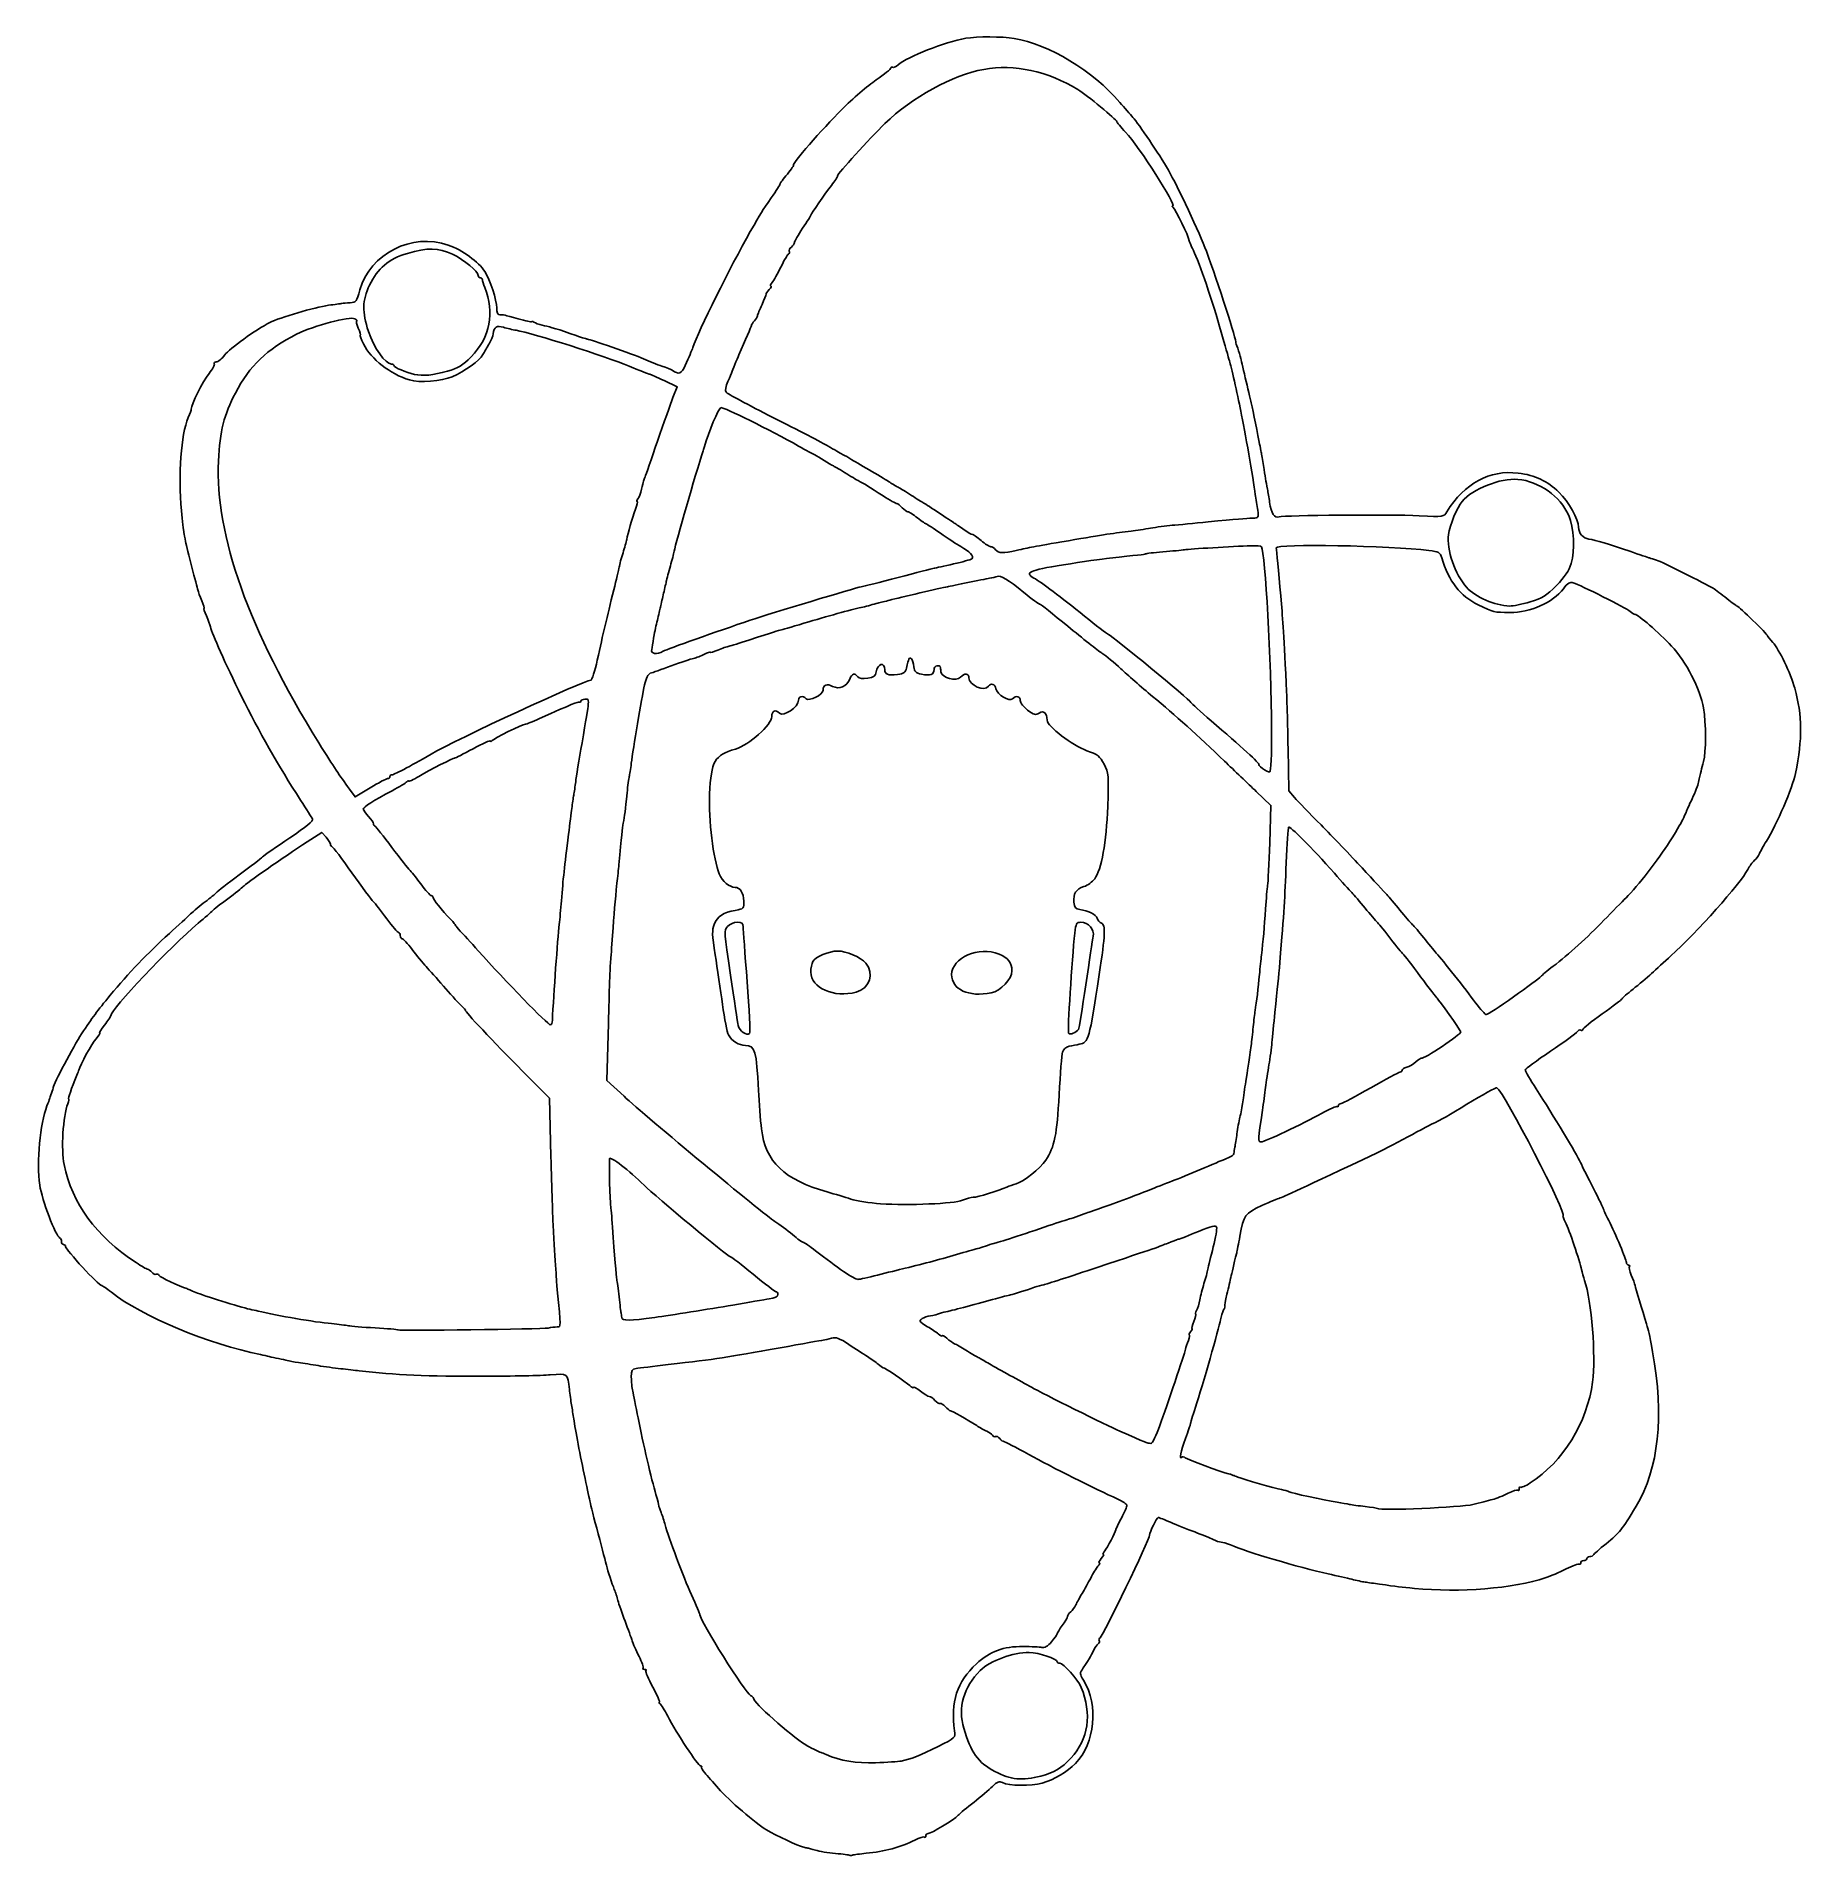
# Model space of a CAD drawing. Extents: x 3.1 to 32.6, y 1044.7 to 1075.1.
import ezdxf

# ---------------------------------------------------------------- set-up
doc = ezdxf.new("R2010")
doc.units = 0
doc.layers.add('Image', color=7, linetype='CONTINUOUS')

msp = doc.modelspace()

# ---------------------------------------------------------------- linework, layer by layer
at = {"layer": 'Image', "color": 7}
for points in [[(9.924938, 1069.519006)], [(19.426282, 1066.520624)], [(28.013265, 1065.66295)], [(13.530351, 1064.838242)], [(23.693753, 1063.535672)], [(8.926048, 1062.709552)], [(14.93191, 1059.313801)], [(16.755819, 1059.143131)], [(19.009244, 1059.129218)], [(27.735423, 1059.061191)], [(20.468773, 1058.519084)], [(23.923132, 1056.807129)], [(17.16236, 1055.605881)], [(13.38927, 1053.705121)], [(21.826773, 1051.896313)], [(27.058069, 1050.579165)], [(17.505348, 1046.291421)], [(19.838152, 1046.039542)], [(16.642547, 1044.716884)]]:
    msp.add_lwpolyline(points, close=True, dxfattribs=at)
for points in [[(13.693323, 1069.077919), (13.764085, 1069.255024), (13.544562, 1069.360896)], [(23.96896, 1063.216154), (23.97991, 1062.505086), (24.07966, 1062.392939)], [(8.289983, 1062.53069), (8.383086, 1062.403292), (8.6353, 1062.556415)], [(23.662729, 1061.63703), (23.682765, 1062.262369), (23.438434, 1062.494543)], [(7.897765, 1061.728695), (7.8256, 1061.811698), (7.5796, 1061.651108)], [(11.678077, 1058.670781), (11.678063, 1058.670666)], [(12.614163, 1058.618739), (12.589975, 1057.66639), (12.875269, 1057.401069)], [(11.654761, 1056.395462), (11.629906, 1057.370239), (11.180534, 1057.82257)], [(17.110808, 1054.411893), (17.110914, 1054.411859)], [(11.605784, 1053.528382), (11.605673, 1053.52838)]]:
    msp.add_lwpolyline(points, dxfattribs=at)
for points in [[(17.457426, 1074.638718), (17.609764, 1074.775708), (18.22997, 1075.019127), (18.585983, 1075.081654)], [(18.585983, 1075.081654), (18.769704, 1075.113922), (19.195667, 1075.113134), (19.391815, 1075.080169)], [(19.391815, 1075.080169), (19.978857, 1074.981499), (20.707708, 1074.540568), (21.158296, 1074.011509)], [(17.086153, 1074.386333), (17.222359, 1074.479274), (17.3338, 1074.568937), (17.3338, 1074.585586)], [(18.886682, 1074.562107), (18.363407, 1074.467662), (17.687351, 1074.09736), (17.233135, 1073.656396)], [(17.3338, 1074.585586), (17.3338, 1074.602235), (17.346895, 1074.607761), (17.362893, 1074.597867)], [(17.362893, 1074.597867), (17.378883, 1074.58797), (17.421438, 1074.606361), (17.457426, 1074.638718)], [(20.458911, 1074.224598), (19.952701, 1074.534802), (19.3967, 1074.654159), (18.886682, 1074.562107)], [(16.51267, 1073.891496), (16.69188, 1074.070717), (16.949949, 1074.293393), (17.086153, 1074.386333)], [(21.10714, 1073.689708), (21.106906, 1073.720623), (20.603433, 1074.136034), (20.458911, 1074.224598)], [(15.707896, 1072.965381), (15.665566, 1072.965381), (16.189442, 1073.568242), (16.51267, 1073.891496)], [(21.158296, 1074.011509), (21.233751, 1073.922906), (21.332115, 1073.809493), (21.376865, 1073.759479)], [(17.233135, 1073.656396), (16.974658, 1073.405464), (16.442108, 1072.817753), (16.442108, 1072.783439)], [(21.255891, 1073.511729), (21.174184, 1073.598005), (21.107242, 1073.678097), (21.10714, 1073.689708)], [(21.376865, 1073.759479), (21.479213, 1073.645099), (21.811865, 1073.150938), (21.969152, 1072.879632)], [(22.04193, 1072.278902), (22.11402, 1072.280327), (21.479365, 1073.275753), (21.255891, 1073.511729)], [(15.605764, 1072.813831), (15.674066, 1072.897184), (15.72003, 1072.965381), (15.707896, 1072.965381)], [(15.335801, 1072.417826), (15.415976, 1072.534628), (15.481581, 1072.637412), (15.481581, 1072.646237)], [(15.481581, 1072.646237), (15.481581, 1072.655059), (15.537463, 1072.730478), (15.605764, 1072.813831)], [(16.340072, 1072.623515), (16.23483, 1072.490632), (15.996204, 1072.144034), (15.996204, 1072.124049)], [(16.442108, 1072.783439), (16.442108, 1072.766341), (16.396193, 1072.694374), (16.340072, 1072.623515)], [(21.969152, 1072.879632), (22.121615, 1072.616643), (22.497801, 1071.814697), (22.604707, 1071.524761)], [(14.984853, 1071.850404), (15.172626, 1072.180241), (15.171833, 1072.17896), (15.335801, 1072.417826)], [(15.996204, 1072.124049), (15.996204, 1072.117824), (15.934464, 1072.019818), (15.859003, 1071.906209)], [(22.050195, 1072.253177), (22.031332, 1072.267037), (22.02762, 1072.27861), (22.04193, 1072.278902)], [(22.309466, 1071.72181), (22.314116, 1071.76261), (22.088423, 1072.225091), (22.050195, 1072.253177)], [(8.463722, 1070.880543), (8.631445, 1071.483796), (9.335008, 1071.839401), (9.938976, 1071.626182)], [(14.023717, 1069.912631), (14.117981, 1070.189602), (14.649865, 1071.26195), (14.984853, 1071.850404)], [(15.859003, 1071.906209), (15.783547, 1071.7926), (15.7218, 1071.685352), (15.7218, 1071.667879)], [(22.388018, 1071.533157), (22.343198, 1071.622642), (22.307853, 1071.707533), (22.309466, 1071.72181)], [(9.255232, 1071.488018), (8.945224, 1071.395984), (8.755669, 1071.236565), (8.624531, 1070.957582)], [(10.010544, 1071.471931), (9.771404, 1071.585062), (9.59479, 1071.588825), (9.255232, 1071.488018)], [(9.938976, 1071.626182), (10.173454, 1071.543398), (10.447759, 1071.344938), (10.55092, 1071.183427)], [(10.439448, 1071.117717), (10.439448, 1071.186514), (10.205565, 1071.379672), (10.010544, 1071.471931)], [(15.621652, 1071.475069), (15.603697, 1071.463969), (15.546765, 1071.366429), (15.495161, 1071.25832)], [(15.636975, 1071.523301), (15.64653, 1071.507881), (15.63975, 1071.486169), (15.621652, 1071.475069)], [(15.670732, 1071.593726), (15.64266, 1071.570416), (15.627457, 1071.538721), (15.636975, 1071.523301)], [(15.7218, 1071.667879), (15.7218, 1071.650404), (15.698828, 1071.617036), (15.670732, 1071.593726)], [(22.853575, 1070.169943), (22.711046, 1070.679926), (22.487458, 1071.334612), (22.388018, 1071.533157)], [(22.604707, 1071.524761), (22.793242, 1071.013447), (23.121203, 1069.998386), (23.097873, 1069.998386)], [(10.473753, 1071.078897), (10.454898, 1071.078897), (10.439448, 1071.096372), (10.439448, 1071.117717)], [(10.55092, 1071.183427), (10.638502, 1071.046309), (10.748111, 1070.708738), (10.748111, 1070.576138)], [(15.495161, 1071.25832), (15.443554, 1071.150211), (15.37843, 1071.034748), (15.350446, 1071.001732)], [(8.298571, 1070.662036), (8.398005, 1070.666911), (8.40802, 1070.680193), (8.463722, 1070.880543)], [(8.624531, 1070.957582), (8.500913, 1070.694598), (8.496365, 1070.511373), (8.605324, 1070.184184)], [(10.321414, 1069.759648), (10.636367, 1070.080834), (10.718467, 1070.50132), (10.547628, 1070.918201)], [(10.508058, 1071.046827), (10.508058, 1071.06446), (10.492615, 1071.078897), (10.473753, 1071.078897)], [(10.547628, 1070.918201), (10.52587, 1070.971315), (10.508058, 1071.02919), (10.508058, 1071.046827)], [(15.248814, 1070.804502), (15.250014, 1070.795142), (15.219489, 1070.717895), (15.180819, 1070.633001)], [(15.300811, 1070.88168), (15.270939, 1070.848673), (15.247539, 1070.813932), (15.248814, 1070.804502)], [(15.327354, 1070.941703), (15.342639, 1070.941703), (15.330429, 1070.914702), (15.300811, 1070.88168)], [(15.350446, 1071.001732), (15.322456, 1070.968725), (15.312069, 1070.941703), (15.327354, 1070.941703)], [(6.9579, 1070.332882), (7.112202, 1070.412021), (7.72076, 1070.590588), (7.935465, 1070.619728)], [(7.935465, 1070.619728), (8.039225, 1070.633821), (8.139553, 1070.647928), (8.158417, 1070.651086)], [(8.158417, 1070.651086), (8.177272, 1070.654236), (8.240354, 1070.659148), (8.298571, 1070.662036)], [(10.748111, 1070.576138), (10.748111, 1070.497068), (10.764064, 1070.461455), (10.799561, 1070.461455)], [(15.180819, 1070.633001), (15.142164, 1070.548107), (15.108039, 1070.463213), (15.105015, 1070.444348)], [(6.203376, 1069.78969), (6.286339, 1069.898455), (6.721012, 1070.211385), (6.9579, 1070.332882)], [(8.376361, 1070.393669), (8.293782, 1070.441879), (7.697286, 1070.283653), (7.403903, 1070.135721)], [(8.408941, 1070.359604), (8.422111, 1070.360192), (8.407366, 1070.375503), (8.376361, 1070.393669)], [(8.435131, 1070.238509), (8.407531, 1070.304531), (8.395756, 1070.359031), (8.408941, 1070.359604)], [(8.466961, 1070.118457), (8.477034, 1070.118457), (8.462686, 1070.172487), (8.435131, 1070.238509)], [(8.605324, 1070.184184), (8.697892, 1069.906221), (8.88671, 1069.638456), (8.990245, 1069.63832)], [(10.860119, 1070.252585), (10.742994, 1070.286695), (10.708051, 1070.264135), (10.689083, 1070.142368)], [(10.799561, 1070.461455), (10.870976, 1070.461455), (10.859374, 1070.46408), (11.107625, 1070.393032)], [(11.074034, 1070.202005), (11.017439, 1070.212003), (10.921175, 1070.234818), (10.860119, 1070.252585)], [(12.960564, 1069.601273), (12.563571, 1069.767239), (11.354432, 1070.152266), (11.074034, 1070.202005)], [(11.107625, 1070.393032), (11.230599, 1070.357865), (11.331221, 1070.336258), (11.331221, 1070.345032)], [(11.331221, 1070.345032), (11.331221, 1070.353897), (11.359721, 1070.345738), (11.394506, 1070.327092)], [(11.394506, 1070.327092), (11.429314, 1070.308455), (11.498652, 1070.285813), (11.548574, 1070.27676)], [(11.548574, 1070.27676), (11.643177, 1070.2596), (11.773366, 1070.219407), (12.077405, 1070.113488)], [(15.002385, 1070.282135), (14.998785, 1070.26076), (14.90267, 1070.03494), (14.793679, 1069.792634)], [(15.052957, 1070.358596), (15.02736, 1070.330306), (15.004582, 1070.295889), (15.002385, 1070.282135)], [(15.105015, 1070.444348), (15.10194, 1070.425485), (15.078562, 1070.386898), (15.052957, 1070.358596)], [(7.403903, 1070.135721), (6.909937, 1069.886636), (6.622042, 1069.609937), (6.381753, 1069.153314)], [(8.522641, 1069.973425), (8.481946, 1070.053192), (8.456889, 1070.118457), (8.466961, 1070.118457)], [(9.290408, 1069.371612), (8.961385, 1069.475007), (8.653998, 1069.71595), (8.522641, 1069.973425)], [(10.619491, 1069.975121), (10.586521, 1069.917154), (10.540859, 1069.836149), (10.518049, 1069.795112)], [(10.689083, 1070.142368), (10.683833, 1070.10834), (10.652468, 1070.03309), (10.619491, 1069.975121)], [(12.077405, 1070.113488), (12.176539, 1070.078958), (12.26143, 1070.051493), (12.266059, 1070.052483)], [(12.266059, 1070.052483), (12.295115, 1070.058633), (13.016618, 1069.804877), (13.20059, 1069.723773)], [(13.898386, 1069.613699), (13.958506, 1069.749824), (14.010556, 1069.873968), (14.023717, 1069.912631)], [(22.991037, 1069.689736), (22.973434, 1069.746331), (22.911579, 1069.962425), (22.853575, 1070.169943)], [(23.097873, 1069.998386), (23.094273, 1069.998386), (23.107728, 1069.95553), (23.127663, 1069.903156)], [(23.127663, 1069.903156), (23.14759, 1069.850783), (23.171358, 1069.773608), (23.180493, 1069.731653)], [(5.942505, 1069.479478), (6.000489, 1069.55243), (6.039529, 1069.625736), (6.029258, 1069.642355)], [(6.029258, 1069.642355), (6.018982, 1069.658982), (6.033871, 1069.672564), (6.062315, 1069.672564)], [(6.062315, 1069.672564), (6.090765, 1069.672564), (6.154244, 1069.725267), (6.203376, 1069.78969)], [(8.990245, 1069.63832), (9.013802, 1069.638289), (9.033122, 1069.625922), (9.033122, 1069.610847)], [(9.033122, 1069.610847), (9.033122, 1069.581934), (9.231193, 1069.497639), (9.37613, 1069.464856)], [(9.924948, 1069.51901), (10.107843, 1069.571262), (10.179076, 1069.614499), (10.321414, 1069.759648)], [(10.518049, 1069.795112), (10.465039, 1069.699753), (10.212724, 1069.518278), (10.006053, 1069.426857)], [(13.080616, 1069.552516), (13.071256, 1069.555666), (13.017158, 1069.577618), (12.960564, 1069.601273)], [(13.20059, 1069.723773), (13.294915, 1069.682193), (13.433833, 1069.628483), (13.509294, 1069.604432)], [(13.509294, 1069.604432), (13.584749, 1069.580372), (13.66193, 1069.549667), (13.6808, 1069.536182)], [(13.6808, 1069.536182), (13.793339, 1069.455778), (13.835224, 1069.470707), (13.898386, 1069.613699)], [(14.793679, 1069.792634), (14.761684, 1069.721497), (14.685128, 1069.531118), (14.676446, 1069.501078)], [(23.181016, 1068.849372), (23.120146, 1069.149477), (23.01654, 1069.607749), (22.991037, 1069.689736)], [(23.180493, 1069.731653), (23.18965, 1069.689705), (23.229723, 1069.516456), (23.269559, 1069.346668)], [(5.64548, 1068.883656), (5.645788, 1068.966758), (5.8322, 1069.340676), (5.942505, 1069.479478)], [(10.006053, 1069.426857), (9.82784, 1069.348026), (9.456668, 1069.319377), (9.290408, 1069.371612)], [(9.37613, 1069.464856), (9.513692, 1069.433739), (9.686048, 1069.450749), (9.924938, 1069.519006)], [(13.194322, 1069.506766), (13.141215, 1069.528771), (13.090046, 1069.549351), (13.080616, 1069.552516)], [(13.307958, 1069.466768), (13.298598, 1069.466768), (13.247425, 1069.484761), (13.194322, 1069.506766)], [(13.544562, 1069.360896), (13.423822, 1069.419126), (13.317351, 1069.466768), (13.307958, 1069.466768)], [(14.611189, 1069.346727), (14.576486, 1069.267826), (14.562814, 1069.191826), (14.578969, 1069.167876)], [(14.676446, 1069.501078), (14.673671, 1069.491718), (14.644346, 1069.422188), (14.611189, 1069.346727)], [(23.269559, 1069.346668), (23.309407, 1069.176879), (23.349127, 1069.007092), (23.35783, 1068.969362)], [(6.381753, 1069.153314), (6.189899, 1068.788734), (6.124404, 1068.524077), (6.100682, 1068.017545)], [(13.435389, 1068.352004), (13.538331, 1068.653849), (13.654401, 1068.980511), (13.693323, 1069.077919)], [(14.578969, 1069.167876), (14.594411, 1069.144963), (14.946631, 1068.954968), (15.361667, 1068.745654)], [(23.35783, 1068.969362), (23.377195, 1068.885423), (23.472644, 1068.418496), (23.494575, 1068.3005)], [(5.482174, 1067.185778), (5.425769, 1067.791582), (5.473352, 1068.4547), (5.593932, 1068.743292)], [(5.593932, 1068.743292), (5.622249, 1068.811062), (5.645444, 1068.874223), (5.64548, 1068.883656)], [(14.493679, 1068.910615), (14.456831, 1068.903115), (14.284455, 1068.495452), (14.217765, 1068.25803)], [(15.790342, 1068.268343), (15.318772, 1068.534245), (14.540021, 1068.91998), (14.493679, 1068.910615)], [(15.361667, 1068.745654), (15.776704, 1068.536338), (16.193455, 1068.320226), (16.287784, 1068.265402)], [(23.422249, 1067.460199), (23.385784, 1067.72443), (23.246635, 1068.525883), (23.181016, 1068.849372)], [(13.227407, 1067.751744), (13.238837, 1067.780041), (13.332446, 1068.050159), (13.435389, 1068.352004)], [(14.1966, 1068.189427), (14.066353, 1067.788761), (13.74427, 1066.667978), (13.71358, 1066.508628)], [(14.217765, 1068.25803), (14.213865, 1068.244072), (14.204325, 1068.21321), (14.1966, 1068.189427)], [(16.064746, 1068.118307), (16.036441, 1068.13168), (15.912968, 1068.199199), (15.790342, 1068.268343)], [(16.2191, 1068.026144), (16.162505, 1068.063464), (16.093048, 1068.104935), (16.064746, 1068.118307)], [(16.287784, 1068.265402), (16.382108, 1068.210577), (16.490154, 1068.149099), (16.527884, 1068.128767)], [(16.527884, 1068.128767), (16.565594, 1068.108442), (16.627346, 1068.072974), (16.665086, 1068.049946)], [(23.494575, 1068.3005), (23.503335, 1068.253333), (23.515275, 1068.191592), (23.521148, 1068.163298)], [(23.521148, 1068.163298), (23.526998, 1068.135001), (23.543813, 1068.034671), (23.55855, 1067.940345)], [(6.100682, 1068.017545), (6.042402, 1066.773115), (6.604383, 1065.192538), (7.774537, 1063.309798)], [(13.16905, 1067.545941), (13.202882, 1067.692228), (13.20175, 1067.688333), (13.227407, 1067.751744)], [(16.373454, 1067.934947), (16.345149, 1067.947794), (16.275694, 1067.988826), (16.2191, 1068.026144)], [(16.596407, 1067.803857), (16.502073, 1067.863114), (16.401751, 1067.922101), (16.373454, 1067.934947)], [(16.81936, 1067.671135), (16.791055, 1067.684875), (16.690731, 1067.744612), (16.596407, 1067.803857)], [(16.665086, 1068.049946), (16.702796, 1068.026929), (16.839363, 1067.946551), (16.968521, 1067.871341)], [(16.968521, 1067.871341), (17.097679, 1067.796134), (17.244313, 1067.707811), (17.294377, 1067.675076)], [(23.55855, 1067.940345), (23.587058, 1067.757748), (23.599845, 1067.682882), (23.626027, 1067.545888)], [(26.623519, 1067.168581), (26.91943, 1067.6472), (27.335207, 1067.872963), (27.814484, 1067.815265)], [(27.814484, 1067.815265), (28.098881, 1067.781035), (28.298312, 1067.687348), (28.496163, 1067.49506)], [(13.106755, 1067.383013), (13.125775, 1067.406593), (13.15378, 1067.479916), (13.16905, 1067.545941)], [(17.205907, 1067.434095), (16.963165, 1067.591423), (16.885756, 1067.638891), (16.81936, 1067.671135)], [(17.294377, 1067.675076), (17.344439, 1067.642339), (17.41627, 1067.599581), (17.454, 1067.580065)], [(17.454, 1067.580065), (17.49171, 1067.560535), (17.592061, 1067.498835), (17.676952, 1067.442933)], [(23.461939, 1067.194369), (23.450509, 1067.265117), (23.432652, 1067.384738), (23.422249, 1067.460199)], [(23.626027, 1067.545888), (23.635088, 1067.49872), (23.650838, 1067.401034), (23.661158, 1067.328799)], [(27.809467, 1067.710558), (27.515712, 1067.734926), (27.055509, 1067.552981), (26.876021, 1067.341529)], [(28.658062, 1067.108888), (28.519001, 1067.426719), (28.159634, 1067.68152), (27.809467, 1067.710558)], [(28.496163, 1067.49506), (28.657071, 1067.338675), (28.823528, 1067.041403), (28.824154, 1066.909309)], [(5.521221, 1066.825621), (5.515559, 1066.853919), (5.497986, 1067.01599), (5.482174, 1067.185778)], [(12.919705, 1066.705573), (12.936362, 1066.802207), (13.011331, 1067.059393), (13.067147, 1067.211507)], [(13.067147, 1067.211507), (13.093105, 1067.282254), (13.104857, 1067.340136), (13.093262, 1067.340136)], [(13.093262, 1067.340136), (13.081712, 1067.340136), (13.087787, 1067.359426), (13.106755, 1067.383013)], [(17.432122, 1067.305834), (17.41656, 1067.305834), (17.314747, 1067.363554), (17.205907, 1067.434095)], [(17.522524, 1067.237231), (17.488369, 1067.274971), (17.447696, 1067.305834), (17.432122, 1067.305834)], [(17.617226, 1067.168629), (17.599264, 1067.168629), (17.556664, 1067.199499), (17.522524, 1067.237231)], [(17.779773, 1067.065735), (17.708313, 1067.12233), (17.63517, 1067.168629), (17.617226, 1067.168629)], [(17.676952, 1067.442933), (17.761857, 1067.387035), (17.85446, 1067.329357), (17.882758, 1067.314763)], [(17.882758, 1067.314763), (17.911063, 1067.300168), (18.025045, 1067.226583), (18.136063, 1067.151254)], [(18.136063, 1067.151254), (18.247078, 1067.075929), (18.362845, 1066.998889), (18.393319, 1066.980071)], [(23.383855, 1067.062544), (23.478518, 1067.065619), (23.481823, 1067.071207), (23.461939, 1067.194369)], [(23.661158, 1067.328799), (23.688488, 1067.13718), (23.739092, 1067.058227), (23.818412, 1067.083403)], [(26.162547, 1067.102693), (26.570096, 1067.082856), (26.570549, 1067.082916), (26.623519, 1067.168581)], [(26.876021, 1067.341529), (26.793457, 1067.244258), (26.671592, 1066.945719), (26.650269, 1066.78846)], [(17.92829, 1066.962828), (17.918053, 1066.962828), (17.851231, 1067.009141), (17.779773, 1067.065735)], [(18.163455, 1066.809332), (18.044337, 1066.893759), (17.938514, 1066.962828), (17.92829, 1066.962828)], [(18.393319, 1066.980071), (18.423777, 1066.961261), (18.497857, 1066.911086), (18.557905, 1066.868591)], [(18.557905, 1066.868591), (18.617957, 1066.826096), (18.6797, 1066.790706), (18.695107, 1066.78993)], [(20.300866, 1066.686135), (20.894634, 1066.787721), (21.072781, 1066.815002), (21.347033, 1066.846342)], [(21.347033, 1066.846342), (21.431928, 1066.856002), (21.57856, 1066.877954), (21.672888, 1066.895032)], [(21.672888, 1066.895032), (21.767212, 1066.912109), (21.929286, 1066.933687), (22.033043, 1066.942987)], [(22.033043, 1066.942987), (22.136807, 1066.952249), (22.40692, 1066.977937), (22.633303, 1067.000002)], [(22.633303, 1067.000002), (23.116437, 1067.047087), (23.249965, 1067.058209), (23.383855, 1067.062544)], [(23.818412, 1067.083403), (23.910128, 1067.112518), (25.664469, 1067.126948), (26.162547, 1067.102693)], [(28.700317, 1066.302276), (28.767974, 1066.525359), (28.748204, 1066.902844), (28.658062, 1067.108888)], [(28.824154, 1066.909309), (28.824547, 1066.809248), (28.895876, 1066.727893), (28.995994, 1066.713109)], [(5.549225, 1066.67127), (5.539497, 1066.727865), (5.526891, 1066.797325), (5.521221, 1066.825621)], [(5.653693, 1066.242512), (5.605971, 1066.421733), (5.558958, 1066.614673), (5.549225, 1066.67127)], [(12.858227, 1066.482621), (12.885512, 1066.567516), (12.913187, 1066.667844), (12.919705, 1066.705573)], [(18.502381, 1066.588887), (18.435091, 1066.625712), (18.282575, 1066.724911), (18.163455, 1066.809332)], [(18.685569, 1066.383562), (18.728139, 1066.421242), (18.651264, 1066.507416), (18.502381, 1066.588887)], [(18.695107, 1066.78993), (18.710512, 1066.78918), (18.776557, 1066.74286), (18.841879, 1066.687036)], [(18.841879, 1066.687036), (18.907196, 1066.631198), (18.978622, 1066.585521), (19.000605, 1066.585521)], [(19.000605, 1066.585521), (19.022602, 1066.585521), (19.059787, 1066.562369), (19.083279, 1066.534064)], [(19.083279, 1066.534064), (19.133251, 1066.473846), (19.214082, 1066.470673), (19.426282, 1066.520624)], [(19.426203, 1066.520624), (19.66855, 1066.577662), (19.684769, 1066.580737), (20.300866, 1066.686135)], [(22.238849, 1066.534572), (22.191682, 1066.527522), (22.029911, 1066.511645), (21.879356, 1066.499315)], [(23.347302, 1066.600482), (23.047736, 1066.590627), (22.326206, 1066.547667), (22.238849, 1066.534572)], [(23.525201, 1066.585384), (23.518151, 1066.596695), (23.438156, 1066.60349), (23.347302, 1066.600482)], [(23.693744, 1063.535658), (23.689094, 1064.653069), (23.587979, 1066.483812), (23.525201, 1066.585384)], [(26.319809, 1066.523498), (25.682924, 1066.603951), (23.759472, 1066.637812), (23.770845, 1066.568362)], [(23.770845, 1066.568362), (23.780002, 1066.512412), (23.811427, 1066.183432), (23.847814, 1065.762299)], [(26.650269, 1066.78846), (26.616474, 1066.539228), (26.759606, 1066.119799), (26.950478, 1065.908786)], [(28.995994, 1066.713109), (29.110046, 1066.696271), (29.327753, 1066.631351), (29.682004, 1066.508564)], [(5.754239, 1065.863331), (5.746665, 1065.892656), (5.701417, 1066.063292), (5.653693, 1066.242512)], [(12.704393, 1065.86521), (12.744473, 1066.025565), (12.78431, 1066.195353), (12.792932, 1066.242516)], [(12.792932, 1066.242516), (12.801497, 1066.289683), (12.83092, 1066.397727), (12.858227, 1066.482621)], [(13.649515, 1066.263503), (13.621675, 1066.167058), (13.590805, 1066.049569), (13.580928, 1066.002407)], [(13.71358, 1066.508628), (13.70623, 1066.470251), (13.677355, 1066.359944), (13.649515, 1066.263503)], [(18.054178, 1066.226048), (18.082483, 1066.232198), (18.229114, 1066.263953), (18.380032, 1066.296616)], [(18.380032, 1066.296616), (18.530956, 1066.329278), (18.668449, 1066.368406), (18.685569, 1066.383562)], [(20.215112, 1066.282431), (19.638912, 1066.189093), (19.559456, 1066.153348), (19.723577, 1066.061303)], [(20.986878, 1066.395042), (20.873682, 1066.383492), (20.526391, 1066.33286), (20.215112, 1066.282431)], [(21.5878, 1066.466435), (21.57082, 1066.45643), (21.451805, 1066.442329), (20.986878, 1066.395042)], [(21.879356, 1066.499315), (21.728801, 1066.486985), (21.597601, 1066.472187), (21.5878, 1066.466435)], [(26.538139, 1066.396868), (26.510419, 1066.490455), (26.490634, 1066.501918), (26.319809, 1066.523498)], [(27.143829, 1065.614576), (26.848015, 1065.757772), (26.652742, 1066.009982), (26.538139, 1066.396868)], [(28.453174, 1065.937095), (28.592358, 1066.079336), (28.665461, 1066.187353), (28.700317, 1066.302276)], [(29.682004, 1066.508564), (29.84236, 1066.452982), (29.988994, 1066.402835), (30.00786, 1066.397107)], [(30.00786, 1066.397107), (30.026722, 1066.391407), (30.080745, 1066.374674), (30.127909, 1066.359967)], [(30.127909, 1066.359967), (30.212605, 1066.333537), (30.93844, 1065.972041), (31.071028, 1065.890241)], [(13.580928, 1066.002407), (13.571073, 1065.955239), (13.547958, 1065.854914), (13.529575, 1065.779453)], [(16.836511, 1065.915047), (16.874221, 1065.922321), (17.152075, 1065.992692), (17.453917, 1066.071538)], [(17.453917, 1066.071538), (17.755765, 1066.150378), (18.02588, 1066.219906), (18.054178, 1066.226048)], [(18.620072, 1065.985723), (18.469151, 1065.954973), (18.314798, 1065.923923), (18.277068, 1065.916708)], [(18.98023, 1066.057318), (18.933062, 1066.048655), (18.770995, 1066.016473), (18.620072, 1065.985723)], [(19.107796, 1066.087685), (19.084778, 1066.079623), (19.027392, 1066.065935), (18.98023, 1066.057318)], [(19.555117, 1065.820498), (19.288739, 1066.038433), (19.169828, 1066.109456), (19.107796, 1066.087685)], [(19.723577, 1066.061303), (19.838415, 1065.996893), (20.179041, 1065.739846), (20.566505, 1065.425186)], [(28.013259, 1065.662957), (28.222204, 1065.725191), (28.28272, 1065.762898), (28.453174, 1065.937095)], [(28.734927, 1065.982172), (28.678887, 1065.999092), (28.641678, 1065.976772), (28.570839, 1065.883945)], [(29.683043, 1065.50417), (29.622773, 1065.558703), (28.854326, 1065.946132), (28.734927, 1065.982172)], [(5.820975, 1065.683253), (5.791846, 1065.752958), (5.761814, 1065.834002), (5.754239, 1065.863331)], [(5.858073, 1065.556501), (5.866805, 1065.556501), (5.850107, 1065.613539), (5.820975, 1065.683253)], [(12.428525, 1064.690416), (12.52735, 1065.141972), (12.585177, 1065.388271), (12.704393, 1065.86521)], [(13.529575, 1065.779453), (13.511223, 1065.703998), (13.488055, 1065.603662), (13.478125, 1065.556499)], [(14.984279, 1065.356393), (15.337436, 1065.474256), (16.733345, 1065.89527), (16.836511, 1065.915047)], [(17.116681, 1065.642719), (17.082151, 1065.634656), (17.025514, 1065.618989), (16.990797, 1065.607956)], [(17.316653, 1065.693111), (17.241198, 1065.673483), (17.151205, 1065.650811), (17.116681, 1065.642719)], [(18.277068, 1065.916708), (18.17434, 1065.897073), (17.4739, 1065.733997), (17.316653, 1065.693111)], [(19.819187, 1065.625119), (19.805305, 1065.625119), (19.686463, 1065.713031), (19.555117, 1065.820498)], [(20.289101, 1065.256388), (20.044543, 1065.459191), (19.833082, 1065.625119), (19.819187, 1065.625119)], [(23.847814, 1065.762299), (23.879966, 1065.390281), (23.890061, 1065.227626), (23.938315, 1064.304527)], [(26.950478, 1065.908786), (27.102687, 1065.740511), (27.41737, 1065.603321), (27.671791, 1065.594317)], [(27.671791, 1065.594317), (27.726354, 1065.592442), (27.880019, 1065.623275), (28.013265, 1065.66295)], [(28.570839, 1065.883945), (28.394444, 1065.652679), (28.012605, 1065.482424), (27.677352, 1065.485556)], [(31.071028, 1065.890241), (31.108663, 1065.867013), (31.211151, 1065.790121), (31.298743, 1065.719383)], [(31.298743, 1065.719383), (31.386337, 1065.648635), (31.465804, 1065.590755), (31.475343, 1065.590755)], [(5.896904, 1065.427875), (5.866822, 1065.498621), (5.849348, 1065.556501), (5.858073, 1065.556501)], [(5.964169, 1065.247797), (5.957248, 1065.276095), (5.926985, 1065.357135), (5.896904, 1065.427875)], [(13.424455, 1065.32476), (13.404888, 1065.244465), (13.37998, 1065.122886), (13.36912, 1065.054583)], [(13.478125, 1065.556499), (13.46827, 1065.509332), (13.444053, 1065.405053), (13.424455, 1065.32476)], [(13.530344, 1064.83825), (13.600057, 1064.875562), (14.434, 1065.172753), (14.984279, 1065.356393)], [(15.96178, 1065.329352), (15.744829, 1065.26396), (15.539642, 1065.204196), (15.505813, 1065.196522)], [(16.864909, 1065.575609), (16.72516, 1065.548188), (16.33421, 1065.441589), (15.96178, 1065.329352)], [(16.990797, 1065.607956), (16.956094, 1065.596886), (16.89943, 1065.582373), (16.864909, 1065.575609)], [(20.566505, 1065.425186), (20.759977, 1065.268066), (20.941428, 1065.13024), (20.969726, 1065.118913)], [(27.677352, 1065.485556), (27.40624, 1065.488031), (27.404034, 1065.488631), (27.143829, 1065.614576)], [(29.766823, 1065.453598), (29.7515, 1065.453598), (29.713768, 1065.476353), (29.683043, 1065.50417)], [(30.377707, 1064.925433), (30.16702, 1065.147821), (29.81335, 1065.453598), (29.766823, 1065.453598)], [(31.475343, 1065.590755), (31.499343, 1065.590755), (31.98014, 1065.122065), (31.98014, 1065.098684)], [(6.485991, 1064.082856), (6.211609, 1064.638942), (5.994519, 1065.123583), (5.964169, 1065.247797)], [(13.36912, 1065.054583), (13.358283, 1064.98628), (13.34383, 1064.901482), (13.33702, 1064.866142)], [(14.959146, 1065.023095), (14.8133, 1064.97487), (14.665822, 1064.929986), (14.631417, 1064.923368)], [(15.505813, 1065.196522), (15.441441, 1065.181927), (15.392404, 1065.166364), (14.959146, 1065.023095)], [(20.860284, 1064.806604), (20.790691, 1064.851184), (20.53366, 1065.053587), (20.289101, 1065.256388)], [(20.969726, 1065.118913), (21.035074, 1065.092752), (22.331872, 1064.023929), (22.347365, 1063.983466)], [(31.98014, 1065.098684), (31.98014, 1065.088327), (32.01947, 1065.037342), (32.067564, 1064.985453)], [(13.33702, 1064.866142), (13.322823, 1064.792402), (13.418799, 1064.778549), (13.530351, 1064.838242)], [(14.036997, 1064.718985), (13.992012, 1064.709431), (13.824001, 1064.653345), (13.663645, 1064.594349)], [(14.217077, 1064.787153), (14.163032, 1064.7592), (14.081988, 1064.728518), (14.036997, 1064.718985)], [(14.315354, 1064.82169), (14.315354, 1064.830653), (14.271127, 1064.81509), (14.217077, 1064.787153)], [(14.442104, 1064.858365), (14.372392, 1064.829243), (14.315354, 1064.812728), (14.315354, 1064.82169)], [(14.631417, 1064.923368), (14.596992, 1064.916693), (14.511817, 1064.887496), (14.442104, 1064.858365)], [(17.594282, 1064.557016), (17.629532, 1064.7188), (17.643632, 1064.746007), (17.675353, 1064.713317)], [(17.675353, 1064.713317), (17.69213, 1064.696015), (17.710948, 1064.636099), (17.717105, 1064.580174)], [(21.175465, 1064.545928), (21.0717, 1064.644713), (20.929876, 1064.762023), (20.860284, 1064.806604)], [(30.910249, 1063.890944), (30.857509, 1064.202504), (30.613443, 1064.676611), (30.377707, 1064.925433)], [(32.067564, 1064.985453), (32.174602, 1064.86996), (32.364719, 1064.473768), (32.435482, 1064.218732)], [(12.320689, 1064.355986), (12.339746, 1064.355986), (12.388279, 1064.50648), (12.428525, 1064.690416)], [(13.314166, 1064.469543), (13.277198, 1064.458353), (13.242368, 1064.388153), (13.21786, 1064.27539)], [(13.663645, 1064.594349), (13.503289, 1064.535339), (13.346023, 1064.479178), (13.314166, 1064.469543)], [(16.647695, 1064.372723), (16.6844, 1064.469197), (16.723917, 1064.481119), (16.780608, 1064.412802)], [(16.780608, 1064.412802), (16.806633, 1064.381445), (16.860066, 1064.37336), (16.947739, 1064.387535)], [(16.947739, 1064.387535), (17.051789, 1064.40435), (17.078931, 1064.424788), (17.088645, 1064.493658)], [(17.088645, 1064.493658), (17.108595, 1064.634983), (17.230964, 1064.665496), (17.230964, 1064.529148)], [(17.230964, 1064.529148), (17.230964, 1064.449789), (17.282901, 1064.430811), (17.44564, 1064.450715)], [(17.44564, 1064.450715), (17.551381, 1064.463653), (17.578111, 1064.482755), (17.594282, 1064.557016)], [(17.717105, 1064.580174), (17.726465, 1064.495309), (17.747683, 1064.474563), (17.84533, 1064.454747)], [(17.84533, 1064.454747), (17.991822, 1064.425025), (18.054173, 1064.447847), (18.054173, 1064.531168)], [(18.054173, 1064.531168), (18.054173, 1064.596823), (18.153436, 1064.625203), (18.161366, 1064.561798)], [(18.161366, 1064.561798), (18.163766, 1064.542943), (18.167516, 1064.512831), (18.169931, 1064.494913)], [(18.169931, 1064.494913), (18.183611, 1064.390899), (18.430823, 1064.324003), (18.49881, 1064.405927)], [(18.49881, 1064.405927), (18.56007, 1064.479726), (18.637274, 1064.472099), (18.637274, 1064.392247)], [(21.707122, 1064.082324), (21.518468, 1064.238515), (21.279222, 1064.447137), (21.175465, 1064.545928)], [(9.650536, 1063.118263), (10.069479, 1063.361954), (12.213912, 1064.355986), (12.320689, 1064.355986)], [(13.21786, 1064.27539), (13.170813, 1064.058926), (13.025734, 1063.201538), (12.996445, 1062.966844)], [(15.790339, 1064.018293), (15.790339, 1064.087653), (15.858656, 1064.102441), (15.915662, 1064.04545)], [(15.915662, 1064.04545), (15.967585, 1063.99352), (16.201945, 1064.110895), (16.201945, 1064.18882)], [(16.201945, 1064.18882), (16.201945, 1064.276543), (16.26532, 1064.30179), (16.359279, 1064.251498)], [(16.359279, 1064.251498), (16.465781, 1064.19449), (16.601646, 1064.251601), (16.647695, 1064.372723)], [(18.637274, 1064.392247), (18.637274, 1064.269961), (18.903337, 1064.156348), (18.963131, 1064.2531)], [(18.963131, 1064.2531), (19.001051, 1064.314427), (19.078136, 1064.28931), (19.089374, 1064.211955)], [(19.089374, 1064.211955), (19.103564, 1064.114135), (19.311407, 1063.987388), (19.366787, 1064.042768)], [(19.366787, 1064.042768), (19.427289, 1064.10327), (19.494791, 1064.088487), (19.494791, 1064.01474)], [(23.938315, 1064.304527), (23.949145, 1064.097008), (23.96293, 1063.60724), (23.96896, 1063.216154)], [(32.435482, 1064.218732), (32.563416, 1063.757669), (32.566199, 1063.383893), (32.446079, 1062.79526)], [(7.470066, 1062.350717), (7.098637, 1062.928159), (6.772405, 1063.502381), (6.485991, 1064.082856)], [(12.126253, 1063.987265), (12.099988, 1063.99523), (12.021226, 1063.962627), (11.463709, 1063.712859)], [(12.154468, 1064.005684), (12.154468, 1063.990834), (12.141763, 1063.982547), (12.126253, 1063.987265)], [(12.22313, 1064.037852), (12.185375, 1064.035002), (12.154468, 1064.020527), (12.154468, 1064.005684)], [(12.173615, 1063.309816), (12.305423, 1064.065965), (12.303925, 1064.043939), (12.22313, 1064.037852)], [(15.344434, 1063.744664), (15.344434, 1063.844629), (15.403024, 1063.872072), (15.471093, 1063.803996)], [(15.471093, 1063.803996), (15.538705, 1063.736391), (15.790339, 1063.905295), (15.790339, 1064.018293)], [(19.494791, 1064.01474), (19.494791, 1063.977967), (19.550171, 1063.905641), (19.617857, 1063.854017)], [(19.617857, 1063.854017), (19.724801, 1063.772448), (19.75011, 1063.765886), (19.811105, 1063.803985)], [(19.811105, 1063.803985), (19.890533, 1063.85359), (19.937246, 1063.812047), (19.942571, 1063.687146)], [(22.908519, 1063.001127), (22.466161, 1063.426216), (22.081829, 1063.772096), (21.707122, 1064.082324)], [(22.347365, 1063.983466), (22.353665, 1063.966891), (22.505534, 1063.827799), (22.684754, 1063.674364)], [(30.910457, 1062.993663), (30.95452, 1063.153247), (30.954415, 1063.630112), (30.910249, 1063.890944)], [(11.227633, 1063.618535), (11.182011, 1063.618535), (10.697435, 1063.379441), (10.671491, 1063.34413)], [(11.463709, 1063.712859), (11.347906, 1063.660974), (11.241673, 1063.618535), (11.227633, 1063.618535)], [(14.735709, 1063.20265), (14.960716, 1063.270367), (15.344434, 1063.612031), (15.344434, 1063.744664)], [(19.942571, 1063.687146), (19.946921, 1063.583203), (20.367143, 1063.261409), (20.609559, 1063.176295)], [(22.684754, 1063.674364), (23.179333, 1063.250939), (23.510311, 1062.949753), (23.481967, 1062.948902)], [(23.66232, 1062.824747), (23.683838, 1062.831422), (23.695568, 1063.096239), (23.693753, 1063.535672)], [(7.774537, 1063.309798), (8.047099, 1062.871258), (8.104423, 1062.78461), (8.289983, 1062.53069)], [(10.353771, 1063.209892), (10.193454, 1063.123214), (10.054448, 1063.05253), (10.044866, 1063.052821)], [(10.645774, 1063.338655), (10.645498, 1063.354518), (10.514084, 1063.296573), (10.353771, 1063.209892)], [(10.671491, 1063.34413), (10.657609, 1063.325268), (10.646044, 1063.322801), (10.645774, 1063.338655)], [(12.067411, 1062.658106), (12.076471, 1062.733561), (12.124283, 1063.026836), (12.173615, 1063.309816)], [(14.30541, 1062.454248), (14.331525, 1063.00864), (14.381861, 1063.096157), (14.735709, 1063.20265)], [(8.990252, 1062.770549), (9.014282, 1062.763349), (9.291879, 1062.909639), (9.650536, 1063.118263)], [(10.044866, 1063.052821), (10.017776, 1063.053647), (9.645088, 1062.861994), (9.449401, 1062.746613)], [(12.996445, 1062.966844), (12.984655, 1062.87252), (12.968995, 1062.772189), (12.961623, 1062.74389)], [(20.609559, 1063.176295), (20.791109, 1063.112553), (20.824801, 1063.085845), (20.895479, 1062.949685)], [(20.895479, 1062.949685), (20.972567, 1062.801166), (20.974847, 1062.774588), (20.955719, 1062.246523)], [(23.438434, 1062.494543), (23.30402, 1062.622245), (23.065574, 1062.850205), (22.908519, 1063.001127)], [(23.481967, 1062.948902), (23.467979, 1062.948471), (23.495099, 1062.917972), (23.542267, 1062.881117)], [(30.828569, 1062.648782), (30.860909, 1062.804448), (30.877627, 1062.874771), (30.910457, 1062.993663)], [(8.6353, 1062.556415), (8.774018, 1062.640642), (8.904853, 1062.709552), (8.926048, 1062.709552)], [(8.926, 1062.709559), (8.94721, 1062.709559), (8.964535, 1062.724994), (8.964535, 1062.743864)], [(8.964535, 1062.743864), (8.964535, 1062.762727), (8.976092, 1062.774742), (8.990252, 1062.770549)], [(9.246826, 1062.658214), (9.232869, 1062.639351), (9.121213, 1062.571248), (8.998674, 1062.506879)], [(9.272701, 1062.667573), (9.272427, 1062.681239), (9.260784, 1062.676933), (9.246826, 1062.658214)], [(9.449401, 1062.746613), (9.352508, 1062.689478), (9.272992, 1062.653912), (9.272701, 1062.667573)], [(12.035146, 1062.435152), (12.043808, 1062.48232), (12.058313, 1062.582645), (12.067411, 1062.658106)], [(12.961623, 1062.74389), (12.954273, 1062.7156), (12.93826, 1062.59211), (12.926103, 1062.469486)], [(23.542267, 1062.881117), (23.589434, 1062.844255), (23.643458, 1062.818882), (23.66232, 1062.824747)], [(30.720506, 1062.374378), (30.771026, 1062.48244), (30.81966, 1062.605924), (30.828569, 1062.648782)], [(32.446079, 1062.79526), (32.396842, 1062.553954), (32.137226, 1061.948219), (31.960954, 1061.663341)], [(7.672527, 1062.033555), (7.658727, 1062.05634), (7.56761, 1062.199068), (7.470066, 1062.350717)], [(8.998674, 1062.506879), (8.695984, 1062.347879), (8.518617, 1062.2344), (8.518617, 1062.199735)], [(12.002408, 1062.212198), (12.011768, 1062.287654), (12.026483, 1062.387989), (12.035146, 1062.435152)], [(12.926103, 1062.469486), (12.89722, 1062.178242), (12.88528, 1062.083706), (12.862668, 1061.966238)], [(14.466381, 1061.1174), (14.364796, 1061.360532), (14.285071, 1062.022639), (14.30541, 1062.454248)], [(24.07966, 1062.392939), (24.134515, 1062.331252), (24.333184, 1062.125072), (24.521132, 1061.934746)], [(30.624111, 1062.160744), (30.626511, 1062.170104), (30.669981, 1062.266306), (30.720506, 1062.374378)], [(7.290323, 1061.719257), (7.559984, 1061.899898), (7.68915, 1062.006118), (7.672527, 1062.033555)], [(8.518617, 1062.199735), (8.518617, 1062.183865), (8.557189, 1062.129242), (8.604372, 1062.078346)], [(8.604372, 1062.078346), (8.651532, 1062.027452), (8.690122, 1061.972462), (8.690122, 1061.956143)], [(11.948671, 1061.783441), (11.968861, 1061.943797), (11.993063, 1062.136738), (12.002408, 1062.212198)], [(20.955719, 1062.246523), (20.933961, 1061.645876), (20.852074, 1061.186393), (20.73978, 1061.034904)], [(30.342353, 1061.6522), (30.498494, 1061.904372), (30.54166, 1061.978318), (30.579156, 1062.057848)], [(30.579156, 1062.057848), (30.601394, 1062.105016), (30.621621, 1062.151316), (30.624111, 1062.160744)], [(6.834704, 1061.400539), (6.861242, 1061.425724), (7.066268, 1061.56915), (7.290323, 1061.719257)], [(7.969931, 1061.614523), (7.969931, 1061.631668), (7.93747, 1061.683051), (7.897765, 1061.728695)], [(8.690122, 1061.956143), (8.690122, 1061.939823), (8.701687, 1061.921321), (8.71584, 1061.915043)], [(8.71584, 1061.915043), (8.729992, 1061.908743), (8.856355, 1061.749258), (8.996659, 1061.560604)], [(11.829076, 1060.668674), (11.858626, 1061.042833), (11.877421, 1061.218048), (11.948671, 1061.783441)], [(12.862668, 1061.966238), (12.846235, 1061.880856), (12.832518, 1061.751886), (12.78862, 1061.268966)], [(23.97825, 1061.897652), (23.968695, 1061.881977), (23.95101, 1061.614487), (23.938972, 1061.30321)], [(24.742793, 1061.128476), (24.359544, 1061.561966), (23.996374, 1061.927338), (23.97825, 1061.897652)], [(24.521132, 1061.934746), (24.709081, 1061.744422), (25.017211, 1061.421265), (25.205866, 1061.216623)], [(6.443452, 1061.099649), (6.632105, 1061.239951), (6.808169, 1061.37535), (6.834704, 1061.400539)], [(7.5796, 1061.651108), (7.184015, 1061.392866), (6.549395, 1060.950903), (6.512152, 1060.907713)], [(7.998978, 1061.571908), (7.98298, 1061.578208), (7.969931, 1061.597378), (7.969931, 1061.614523)], [(8.329409, 1061.135716), (8.163659, 1061.369333), (8.014966, 1061.565619), (7.998978, 1061.571908)], [(8.996659, 1061.560604), (9.136957, 1061.371952), (9.269911, 1061.202163), (9.292108, 1061.183297)], [(23.62811, 1060.925938), (23.636172, 1060.973105), (23.651704, 1061.293093), (23.662729, 1061.63703)], [(29.615756, 1060.719623), (29.806587, 1060.907663), (30.170769, 1061.375086), (30.342353, 1061.6522)], [(31.845925, 1061.456128), (31.829335, 1061.417623), (31.790005, 1061.364722), (31.758501, 1061.338575)], [(31.960954, 1061.663341), (31.914259, 1061.587886), (31.862488, 1061.494634), (31.845925, 1061.456128)], [(6.066146, 1060.805465), (6.085011, 1060.826975), (6.254799, 1060.959348), (6.443452, 1061.099649)], [(8.686228, 1060.655252), (8.655725, 1060.685889), (8.495163, 1060.902099), (8.329409, 1061.135716)], [(9.292108, 1061.183297), (9.314293, 1061.164442), (9.398167, 1061.060245), (9.478468, 1060.951769)], [(12.78862, 1061.268966), (12.78262, 1061.202943), (12.768588, 1061.064021), (12.75745, 1060.960261)], [(14.730456, 1060.891627), (14.638471, 1060.891627), (14.517504, 1060.995046), (14.466381, 1061.1174)], [(23.938972, 1061.30321), (23.915565, 1060.697692), (23.902672, 1060.497539), (23.831827, 1059.639634)], [(25.034345, 1060.804948), (24.996635, 1060.84418), (24.865416, 1060.989775), (24.742793, 1061.128476)], [(25.205866, 1061.216623), (25.394518, 1061.011979), (25.579741, 1060.811869), (25.617471, 1060.771931)], [(31.648806, 1061.189684), (31.528001, 1060.956074), (30.79536, 1060.132556), (30.365474, 1059.747167)], [(31.758501, 1061.338575), (31.726979, 1061.31243), (31.677639, 1061.245416), (31.648806, 1061.189684)], [(5.877493, 1060.651226), (5.962386, 1060.714555), (6.047281, 1060.783965), (6.066146, 1060.805465)], [(6.512152, 1060.907713), (6.493288, 1060.885836), (6.377522, 1060.793696), (6.254898, 1060.702965)], [(9.478468, 1060.951769), (9.558772, 1060.843288), (9.638051, 1060.75454), (9.654651, 1060.75454)], [(12.75745, 1060.960261), (12.725298, 1060.660504), (12.707718, 1060.453027), (12.68329, 1060.085598)], [(14.877518, 1060.661088), (14.873243, 1060.802093), (14.816093, 1060.891627), (14.730456, 1060.891627)], [(20.559338, 1060.905735), (20.423678, 1060.86063), (20.378828, 1060.789563), (20.393055, 1060.642233)], [(20.73978, 1061.034904), (20.70234, 1060.984414), (20.621154, 1060.926293), (20.559338, 1060.905735)], [(23.593407, 1060.53148), (23.604477, 1060.701268), (23.620069, 1060.878775), (23.62811, 1060.925938)], [(25.255726, 1060.546772), (25.171708, 1060.649525), (25.07208, 1060.765706), (25.034345, 1060.804948)], [(25.617471, 1060.771931), (25.655181, 1060.731994), (25.754591, 1060.615243), (25.838339, 1060.512489)], [(5.634117, 1060.44805), (5.683079, 1060.49647), (5.792599, 1060.587892), (5.877493, 1060.651226)], [(5.997644, 1060.500427), (5.978778, 1060.479764), (5.871342, 1060.385683), (5.758897, 1060.291359)], [(6.254898, 1060.702965), (6.132273, 1060.612226), (6.016509, 1060.521088), (5.997644, 1060.500427)], [(8.911219, 1060.368279), (8.817969, 1060.495475), (8.716724, 1060.624614), (8.686228, 1060.655252)], [(9.654651, 1060.75454), (9.671226, 1060.75454), (9.684838, 1060.740598), (9.684838, 1060.723543)], [(9.684838, 1060.723543), (9.684838, 1060.693423), (9.828313, 1060.515779), (9.984967, 1060.351932)], [(11.793008, 1060.274218), (11.802368, 1060.359113), (11.818651, 1060.536617), (11.829076, 1060.668674)], [(14.382823, 1060.271336), (14.439658, 1060.408552), (14.536184, 1060.474242), (14.73115, 1060.508389)], [(14.73115, 1060.508389), (14.877631, 1060.534046), (14.881282, 1060.537849), (14.877518, 1060.661088)], [(20.393055, 1060.642233), (20.40162, 1060.553216), (20.42058, 1060.529502), (20.4895, 1060.521326)], [(20.4895, 1060.521326), (20.634249, 1060.504158), (20.760642, 1060.441459), (20.781221, 1060.376623)], [(23.524924, 1059.759718), (23.553109, 1059.996606), (23.573637, 1060.227818), (23.593407, 1060.53148)], [(25.466656, 1060.301797), (25.434661, 1060.333777), (25.339756, 1060.444017), (25.255726, 1060.546772)], [(25.838339, 1060.512489), (25.922089, 1060.409737), (26.015399, 1060.302508), (26.045696, 1060.27421)], [(29.247041, 1060.342317), (29.382549, 1060.483529), (29.548467, 1060.653317), (29.615756, 1060.719623)], [(5.758897, 1060.291359), (5.294617, 1059.901889), (4.299766, 1058.849436), (4.299766, 1058.747743)], [(5.27849, 1060.119922), (5.425123, 1060.251979), (5.585155, 1060.399637), (5.634117, 1060.44805)], [(9.108446, 1060.137007), (9.093229, 1060.137007), (9.004465, 1060.24108), (8.911219, 1060.368279)], [(9.984967, 1060.351932), (10.027417, 1060.307547), (10.062145, 1060.264897), (10.062145, 1060.25718)], [(10.062145, 1060.25718), (10.062145, 1060.24941), (10.096878, 1060.20669), (10.139323, 1060.162119)], [(10.139323, 1060.162119), (10.181773, 1060.117561), (10.316827, 1059.968769), (10.439452, 1059.831488)], [(11.678063, 1058.670666), (11.699821, 1059.114402), (11.764621, 1060.018214), (11.793008, 1060.274218)], [(14.398423, 1059.762745), (14.345653, 1060.103196), (14.34341, 1060.17618), (14.382823, 1060.271336)], [(14.606481, 1060.239356), (14.545761, 1060.172269), (14.547178, 1060.14788), (14.653843, 1059.42472)], [(14.766656, 1060.308521), (14.712371, 1060.308521), (14.641298, 1060.277831), (14.606481, 1060.239356)], [(14.865312, 1060.231343), (14.864562, 1060.293038), (14.844649, 1060.308521), (14.766656, 1060.308521)], [(14.931897, 1059.313804), (14.895859, 1059.776003), (14.865889, 1060.188897), (14.865312, 1060.231343)], [(20.509139, 1060.30852), (20.433993, 1060.30852), (20.423966, 1060.290933), (20.40653, 1060.128442)], [(20.714922, 1060.074756), (20.738442, 1060.187773), (20.632148, 1060.30852), (20.509139, 1060.30852)], [(20.781221, 1060.376623), (20.792051, 1060.342663), (20.823394, 1060.306228), (20.850964, 1060.295642)], [(20.850964, 1060.295642), (20.923076, 1060.267974), (20.916071, 1060.102677), (20.814431, 1059.433882)], [(25.687918, 1060.027392), (25.598204, 1060.146339), (25.498639, 1060.269814), (25.466656, 1060.301797)], [(26.045696, 1060.27421), (26.076004, 1060.245913), (26.161297, 1060.145581), (26.235239, 1060.051256)], [(28.396844, 1059.573269), (28.657864, 1059.771951), (28.975003, 1060.05882), (29.247041, 1060.342317)], [(4.290775, 1059.089467), (4.595602, 1059.459282), (4.915431, 1059.792949), (5.27849, 1060.119922)], [(9.136129, 1060.085557), (9.136129, 1060.113847), (9.123664, 1060.137007), (9.108446, 1060.137007)], [(9.166316, 1060.034107), (9.149726, 1060.034107), (9.136129, 1060.057259), (9.136129, 1060.085557)], [(9.333372, 1059.854029), (9.258086, 1059.953073), (9.182915, 1060.034107), (9.166316, 1060.034107)], [(9.569019, 1059.568528), (9.514689, 1059.62651), (9.408651, 1059.754986), (9.333372, 1059.854029)], [(12.68329, 1060.085598), (12.670735, 1059.896944), (12.655503, 1059.704003), (12.649413, 1059.65684)], [(19.140811, 1059.776491), (18.809009, 1059.915126), (18.349166, 1059.716686), (18.349166, 1059.434872)], [(20.40653, 1060.128442), (20.357878, 1059.675056), (20.2833, 1058.484721), (20.301682, 1058.454966)], [(20.59095, 1059.264926), (20.648595, 1059.659683), (20.704384, 1060.024105), (20.714922, 1060.074756)], [(25.89127, 1059.776836), (25.869123, 1059.795691), (25.777634, 1059.90845), (25.687918, 1060.027392)], [(26.235239, 1060.051256), (26.309204, 1059.956932), (26.40402, 1059.841165), (26.445973, 1059.794002)], [(9.856448, 1059.243854), (9.75269, 1059.36444), (9.623348, 1059.510544), (9.569019, 1059.568528)], [(10.439452, 1059.831488), (10.882512, 1059.335464), (11.604751, 1058.593603), (11.64459, 1058.593603)], [(12.649413, 1059.65684), (12.643338, 1059.609673), (12.62746, 1059.142531), (12.614163, 1058.618739)], [(14.520995, 1058.933022), (14.487477, 1059.170748), (14.432316, 1059.544123), (14.398423, 1059.762745)], [(16.029446, 1059.65494), (16.011131, 1059.620717), (15.996161, 1059.540565), (15.996161, 1059.47683)], [(16.442053, 1059.828312), (16.302741, 1059.828312), (16.069867, 1059.730453), (16.029446, 1059.65494)], [(16.912454, 1059.62565), (16.825528, 1059.72739), (16.591291, 1059.828312), (16.442053, 1059.828312)], [(16.755806, 1059.143131), (16.980904, 1059.205658), (17.060857, 1059.451939), (16.912454, 1059.62565)], [(19.356511, 1059.495526), (19.354937, 1059.635273), (19.296722, 1059.711347), (19.140811, 1059.776491)], [(23.491519, 1059.433863), (23.501997, 1059.547057), (23.517042, 1059.69369), (23.524924, 1059.759718)], [(23.831827, 1059.639634), (23.810977, 1059.38683), (23.794544, 1059.219068), (23.7496, 1058.79927)], [(26.184136, 1059.399529), (26.045193, 1059.588182), (25.913404, 1059.75797), (25.89127, 1059.776836)], [(26.445973, 1059.794002), (26.553511, 1059.6731), (26.930781, 1059.195621), (27.10351, 1058.961808)], [(28.191038, 1059.400463), (28.210485, 1059.424148), (28.30309, 1059.501905), (28.396844, 1059.573269)], [(30.365474, 1059.747167), (30.263114, 1059.655402), (30.117621, 1059.52343), (30.042162, 1059.453894)], [(10.143107, 1058.929099), (10.089182, 1058.981621), (9.960209, 1059.123266), (9.856448, 1059.243854)], [(14.653843, 1059.42472), (14.714323, 1059.014705), (14.772409, 1058.635758), (14.78295, 1058.582612)], [(14.973708, 1058.451295), (14.986766, 1058.463475), (14.968008, 1058.851599), (14.93191, 1059.313801)], [(15.996161, 1059.47683), (15.996161, 1059.211007), (16.385096, 1059.040159), (16.755819, 1059.143131)], [(18.349166, 1059.434872), (18.349166, 1059.185654), (18.633383, 1059.054046), (19.009244, 1059.129218)], [(19.009244, 1059.129218), (19.168928, 1059.161153), (19.357852, 1059.360436), (19.356511, 1059.495526)], [(20.468775, 1058.519074), (20.47833, 1058.534539), (20.53332, 1058.870171), (20.59095, 1059.264926)], [(20.814431, 1059.433882), (20.648779, 1058.343984), (20.636732, 1058.302001), (20.480507, 1058.270361)], [(23.419272, 1058.833603), (23.442282, 1058.974778), (23.471217, 1059.215269), (23.491519, 1059.433863)], [(26.459218, 1059.039373), (26.446873, 1059.048733), (26.323075, 1059.210876), (26.184136, 1059.399529)], [(27.735402, 1059.0612), (27.966564, 1059.224113), (28.171597, 1059.376781), (28.191038, 1059.400463)], [(30.042162, 1059.453894), (29.966707, 1059.384354), (29.827782, 1059.266499), (29.733458, 1059.191983)], [(3.811697, 1058.442638), (3.99306, 1058.717423), (4.07233, 1058.824448), (4.290775, 1059.089467)], [(26.855531, 1058.477304), (26.837344, 1058.524727), (26.492228, 1059.014171), (26.459218, 1059.039373)], [(27.10351, 1058.961808), (27.183485, 1058.853554), (27.263811, 1058.764987), (27.28202, 1058.764987)], [(27.28202, 1058.764987), (27.300215, 1058.764987), (27.504265, 1058.898277), (27.735423, 1059.061191)], [(29.550806, 1059.031636), (29.544731, 1059.017964), (29.394182, 1058.903649), (29.216377, 1058.777609)], [(29.733458, 1059.191983), (29.639123, 1059.117463), (29.556938, 1059.045311), (29.550806, 1059.031636)], [(4.299766, 1058.747743), (4.299766, 1058.734363), (4.252164, 1058.663306), (4.193982, 1058.589841)], [(10.226369, 1058.83359), (10.234432, 1058.83359), (10.196969, 1058.876565), (10.143107, 1058.929099)], [(11.180534, 1057.82257), (10.699305, 1058.306971), (10.202301, 1058.83359), (10.226369, 1058.83359)], [(11.64459, 1058.593603), (11.660902, 1058.593603), (11.675992, 1058.628335), (11.678077, 1058.670781)], [(14.620446, 1058.428846), (14.599281, 1058.468417), (14.554513, 1058.695295), (14.520995, 1058.933022)], [(23.387082, 1058.559199), (23.397087, 1058.662951), (23.411585, 1058.786441), (23.419272, 1058.833603)], [(23.7496, 1058.79927), (23.73043, 1058.620048), (23.708245, 1058.396238), (23.700355, 1058.301911)], [(29.216377, 1058.777609), (29.038571, 1058.651567), (28.893093, 1058.534503), (28.893093, 1058.517466)], [(3.339252, 1057.549986), (3.339252, 1057.600289), (3.677338, 1058.239067), (3.811697, 1058.442638)], [(4.054628, 1058.361953), (3.986202, 1058.287306), (3.784179, 1057.921215), (3.765974, 1057.83887)], [(4.114648, 1058.456277), (4.129197, 1058.456277), (4.102186, 1058.413827), (4.054628, 1058.361953)], [(4.193982, 1058.589841), (4.1358, 1058.516378), (4.100101, 1058.456277), (4.114648, 1058.456277)], [(14.901955, 1058.250483), (14.795559, 1058.250483), (14.675038, 1058.326834), (14.620446, 1058.428846)], [(14.78295, 1058.582612), (14.801543, 1058.488926), (14.923829, 1058.404728), (14.973708, 1058.451295)], [(20.301682, 1058.454966), (20.322735, 1058.420916), (20.434643, 1058.463929), (20.468773, 1058.519084)], [(23.352462, 1058.250493), (23.361522, 1058.316523), (23.377085, 1058.45544), (23.387082, 1058.559199)], [(26.195767, 1058.036797), (26.229592, 1058.013825), (26.869444, 1058.441046), (26.855531, 1058.477304)], [(28.800873, 1058.479524), (28.785551, 1058.453806), (28.583957, 1058.306533), (28.352854, 1058.15227)], [(28.860903, 1058.506396), (28.843188, 1058.517347), (28.816173, 1058.505271), (28.800873, 1058.479524)], [(28.893093, 1058.517466), (28.893093, 1058.500427), (28.878626, 1058.495454), (28.860903, 1058.506396)], [(15.121616, 1057.49587), (15.088638, 1058.163429), (15.063318, 1058.250483), (14.901955, 1058.250483)], [(20.200613, 1058.139416), (20.188148, 1058.096756), (20.162978, 1057.776314), (20.144731, 1057.427306)], [(20.313534, 1058.235891), (20.259009, 1058.224461), (20.214332, 1058.186271), (20.200613, 1058.139416)], [(20.480507, 1058.270361), (20.438297, 1058.261796), (20.363157, 1058.246294), (20.313534, 1058.235891)], [(23.264072, 1057.650234), (23.295557, 1057.840995), (23.308667, 1057.930085), (23.352462, 1058.250493)], [(23.700355, 1058.301911), (23.69239, 1058.207587), (23.670018, 1058.037797), (23.650458, 1057.924604)], [(26.106253, 1057.975455), (26.147953, 1058.014305), (26.18824, 1058.041927), (26.195767, 1058.036797)], [(28.352854, 1058.15227), (28.121756, 1057.998005), (27.932675, 1057.857197), (27.932675, 1057.839361)], [(3.733996, 1057.753118), (3.642576, 1057.530638), (3.582525, 1057.358663), (3.596258, 1057.358663)], [(3.765974, 1057.83887), (3.763904, 1057.82951), (3.749496, 1057.790847), (3.733996, 1057.753118)], [(23.650458, 1057.924604), (23.630928, 1057.81141), (23.605668, 1057.641625), (23.594335, 1057.5473)], [(25.350557, 1057.542208), (25.599928, 1057.686504), (25.819883, 1057.804564), (25.83934, 1057.804564)], [(25.83934, 1057.804564), (25.858788, 1057.804564), (25.87471, 1057.818334), (25.87471, 1057.835141)], [(25.87471, 1057.835141), (25.87471, 1057.851956), (25.909758, 1057.874524), (25.952566, 1057.885264)], [(25.952566, 1057.885264), (25.995383, 1057.895974), (26.064545, 1057.936601), (26.106253, 1057.975455)], [(27.932675, 1057.839361), (27.932675, 1057.821526), (28.015079, 1057.679054), (28.115801, 1057.522759)], [(3.277172, 1057.358719), (3.278109, 1057.368079), (3.292458, 1057.411601), (3.30906, 1057.455283)], [(3.30906, 1057.455283), (3.325667, 1057.498963), (3.339252, 1057.541582), (3.339252, 1057.549986)], [(15.171693, 1056.855901), (15.153925, 1057.0098), (15.131403, 1057.297785), (15.121616, 1057.49587)], [(20.144731, 1057.427306), (20.109803, 1056.759621), (20.067981, 1056.55409), (19.922268, 1056.333898)], [(23.212892, 1057.307228), (23.222447, 1057.382683), (23.24539, 1057.537042), (23.264072, 1057.650234)], [(23.594335, 1057.5473), (23.583025, 1057.452975), (23.559565, 1057.283185), (23.542285, 1057.169993)], [(24.854283, 1057.279237), (24.877878, 1057.27958), (25.101189, 1057.39791), (25.350557, 1057.542208)], [(27.458974, 1057.542686), (27.445991, 1057.550351), (27.220049, 1057.426121), (26.956853, 1057.266679)], [(28.56426, 1055.403562), (28.647024, 1055.403562), (27.577938, 1057.47262), (27.458974, 1057.542686)], [(28.115801, 1057.522759), (28.401059, 1057.080094), (28.79382, 1056.427827), (28.8549, 1056.295318)], [(3.112845, 1055.918095), (3.057356, 1056.302034), (3.116685, 1056.949995), (3.233744, 1057.238667)], [(3.233744, 1057.238667), (3.256697, 1057.295262), (3.276238, 1057.34929), (3.277172, 1057.358719)], [(3.580783, 1057.276407), (3.502485, 1057.070467), (3.468861, 1056.508828), (3.519997, 1056.261046)], [(3.596258, 1057.358663), (3.604951, 1057.358663), (3.597983, 1057.321643), (3.580783, 1057.276407)], [(12.875269, 1057.401069), (13.22989, 1057.071277), (15.209082, 1055.428376), (15.395779, 1055.308826)], [(23.165672, 1057.049974), (23.182172, 1057.115997), (23.203427, 1057.231768), (23.212892, 1057.307228)], [(23.542285, 1057.169993), (23.467698, 1056.68198), (23.465635, 1056.638335), (23.51728, 1056.638335)], [(23.923092, 1056.807149), (24.119245, 1056.899979), (24.390736, 1057.037232), (24.526405, 1057.112141)], [(24.526405, 1057.112141), (24.662078, 1057.187051), (24.781702, 1057.239719), (24.792235, 1057.229182)], [(24.792235, 1057.229182), (24.802833, 1057.218705), (24.811405, 1057.225508), (24.811405, 1057.244325)], [(24.811405, 1057.244325), (24.811405, 1057.26318), (24.830695, 1057.278908), (24.854283, 1057.279237)], [(26.956853, 1057.266679), (26.693657, 1057.107236), (26.463604, 1056.97396), (26.445622, 1056.97051)], [(16.270557, 1055.802111), (15.554762, 1056.002819), (15.234709, 1056.309745), (15.171693, 1056.855901)], [(23.11522, 1056.77557), (23.12641, 1056.860465), (23.149172, 1056.983945), (23.165672, 1057.049974)], [(23.51728, 1056.638335), (23.544333, 1056.638335), (23.726979, 1056.714299), (23.923132, 1056.807129)], [(26.445622, 1056.97051), (26.427629, 1056.96706), (26.249382, 1056.874274), (26.049493, 1056.764321)], [(23.064685, 1056.444494), (23.06626, 1056.466222), (23.073445, 1056.514882), (23.081035, 1056.552616)], [(23.081035, 1056.552616), (23.0887, 1056.590356), (23.10397, 1056.690676), (23.11522, 1056.77557)], [(26.049493, 1056.764321), (25.849606, 1056.654365), (25.578019, 1056.513332), (25.44596, 1056.450908)], [(3.519997, 1056.261046), (3.655634, 1055.603795), (4.048349, 1055.06781), (4.721669, 1054.620981)], [(11.689651, 1055.249182), (11.684176, 1055.343505), (11.668441, 1055.859334), (11.654761, 1056.395462)], [(12.631557, 1056.35766), (12.625107, 1056.264372), (12.64082, 1055.632229), (12.650915, 1055.579037)], [(13.209959, 1055.917157), (12.971298, 1056.154237), (12.635192, 1056.410209), (12.631557, 1056.35766)], [(19.922268, 1056.333898), (19.829408, 1056.193594), (19.553915, 1055.974219), (19.424554, 1055.937587)], [(22.084494, 1056.00421), (22.197689, 1056.0481), (22.421496, 1056.1405), (22.581852, 1056.209542)], [(22.581852, 1056.209542), (22.742208, 1056.278587), (22.915855, 1056.350803), (22.967732, 1056.370027)], [(22.967732, 1056.370027), (23.019617, 1056.389242), (23.063241, 1056.422767), (23.064685, 1056.444494)], [(25.44596, 1056.450908), (24.215602, 1055.869316), (23.862633, 1055.705213), (23.829121, 1055.699212)], [(28.8549, 1056.295318), (28.88532, 1056.229288), (28.983681, 1056.032552), (29.073443, 1055.858124)], [(3.45073, 1055.031997), (3.379314, 1055.06373), (3.149045, 1055.667614), (3.112845, 1055.918095)], [(14.653607, 1054.717533), (14.616046, 1054.717533), (13.402169, 1055.726223), (13.209959, 1055.917157)], [(19.424554, 1055.937587), (19.378294, 1055.924485), (19.309573, 1055.89984), (19.271843, 1055.882815)], [(21.690036, 1055.850131), (21.7938, 1055.890984), (21.971302, 1055.960326), (22.084494, 1056.00421)], [(16.665011, 1055.684081), (16.570687, 1055.714614), (16.393183, 1055.767731), (16.270557, 1055.802111)], [(17.162371, 1055.605838), (16.983152, 1055.61834), (16.759339, 1055.653545), (16.665011, 1055.684081)], [(18.529993, 1055.664014), (18.390235, 1055.605679), (17.629177, 1055.573334), (17.16236, 1055.605881)], [(18.711156, 1055.712284), (18.675118, 1055.712284), (18.593615, 1055.690556), (18.529993, 1055.664014)], [(19.271843, 1055.882815), (19.138353, 1055.822575), (18.775748, 1055.712284), (18.711156, 1055.712284)], [(20.626722, 1055.456905), (20.673275, 1055.468576), (20.788619, 1055.510478), (21.329881, 1055.712)], [(21.329881, 1055.712), (21.424215, 1055.747122), (21.58628, 1055.809271), (21.690036, 1055.850131)], [(23.829121, 1055.699212), (23.807671, 1055.695463), (23.673434, 1055.638852), (23.530838, 1055.57362)], [(29.073443, 1055.858124), (29.163206, 1055.683696), (29.236315, 1055.533097), (29.235911, 1055.523461)], [(12.650915, 1055.579037), (12.656765, 1055.548542), (12.67118, 1055.384679), (12.683105, 1055.21489)], [(15.395779, 1055.308826), (15.471235, 1055.260504), (15.603434, 1055.161726), (15.689542, 1055.089318)], [(19.975012, 1055.239274), (20.135364, 1055.294212), (20.289718, 1055.344539), (20.318015, 1055.351148)], [(20.318015, 1055.351148), (20.346319, 1055.357748), (20.415774, 1055.381335), (20.472368, 1055.403543)], [(20.472368, 1055.403543), (20.528963, 1055.425758), (20.598421, 1055.449766), (20.626722, 1055.456905)], [(23.530838, 1055.57362), (23.243983, 1055.442392), (23.230951, 1055.424144), (23.164429, 1055.060556)], [(28.60548, 1055.293153), (28.574077, 1055.353873), (28.555522, 1055.403562), (28.56426, 1055.403562)], [(28.872564, 1054.504279), (28.844491, 1054.646475), (28.66362, 1055.180728), (28.60548, 1055.293153)], [(29.235911, 1055.523461), (29.235521, 1055.513801), (29.276201, 1055.425005), (29.326313, 1055.326095)], [(29.326313, 1055.326095), (29.443092, 1055.09566), (29.618496, 1054.678778), (29.622076, 1054.623167)], [(3.476455, 1054.971968), (3.476455, 1054.99869), (3.464881, 1055.025705), (3.45073, 1055.031997)], [(11.759483, 1054.16783), (11.748886, 1054.272798), (11.726783, 1054.615549), (11.689651, 1055.249182)], [(12.683105, 1055.21489), (12.71651, 1054.738941), (12.744672, 1054.396878), (12.755127, 1054.340227)], [(15.689542, 1055.089318), (15.775651, 1055.016914), (15.857586, 1054.957665), (15.871621, 1054.957665)], [(19.054228, 1054.940938), (19.11932, 1054.95413), (19.548813, 1055.093291), (19.975012, 1055.239274)], [(22.135922, 1055.010489), (22.107617, 1055.004189), (22.030444, 1054.976349), (21.96442, 1054.948547)], [(22.472285, 1055.141886), (22.315581, 1055.075879), (22.16422, 1055.016756), (22.135922, 1055.010489)], [(22.775341, 1055.214591), (22.761114, 1055.251701), (22.695774, 1055.236019), (22.472285, 1055.141886)], [(22.719774, 1054.882384), (22.760319, 1055.039084), (22.785324, 1055.188576), (22.775341, 1055.214591)], [(23.164429, 1055.060556), (23.142004, 1054.93793), (23.117936, 1054.81445), (23.110976, 1054.786151)], [(3.510754, 1054.923375), (3.491889, 1054.923375), (3.476455, 1054.945252), (3.476455, 1054.971968)], [(3.545053, 1054.89261), (3.545053, 1054.90953), (3.529619, 1054.923375), (3.510754, 1054.923375)], [(4.150238, 1054.237372), (4.098272, 1054.237372), (3.545053, 1054.836344), (3.545053, 1054.89261)], [(15.03372, 1054.425979), (14.838959, 1054.586333), (14.667909, 1054.717533), (14.653607, 1054.717533)], [(15.871621, 1054.957665), (15.885661, 1054.957665), (15.97728, 1054.895055), (16.075216, 1054.818525)], [(16.075216, 1054.818525), (16.430399, 1054.541003), (16.726912, 1054.340263), (16.781063, 1054.340658)], [(17.573972, 1054.527722), (17.890023, 1054.603167), (18.194857, 1054.684855), (18.482936, 1054.771307)], [(18.482936, 1054.771307), (18.633859, 1054.816592), (18.772775, 1054.855744), (18.79164, 1054.858303)], [(18.79164, 1054.858303), (18.810495, 1054.860778), (18.864525, 1054.877915), (18.911694, 1054.896193)], [(18.911694, 1054.896193), (18.958862, 1054.91447), (19.022996, 1054.934608), (19.054228, 1054.940938)], [(21.96442, 1054.948547), (21.815762, 1054.885944), (21.791142, 1054.877469), (20.781052, 1054.540846)], [(22.629891, 1054.511723), (22.638853, 1054.558891), (22.679211, 1054.725683), (22.719774, 1054.882384)], [(23.110976, 1054.786151), (23.061896, 1054.586749), (23.029288, 1054.448345), (23.014013, 1054.374544)], [(4.721669, 1054.620981), (4.812224, 1054.560884), (4.899087, 1054.511715), (4.914697, 1054.511715)], [(4.914697, 1054.511715), (4.930308, 1054.511715), (4.962152, 1054.488735), (4.985465, 1054.460648)], [(4.985465, 1054.460648), (5.008778, 1054.43256), (5.040471, 1054.417373), (5.055896, 1054.426913)], [(5.055896, 1054.426913), (5.071319, 1054.436475), (5.093661, 1054.428488), (5.10554, 1054.409295)], [(5.10554, 1054.409295), (5.12617, 1054.37592), (5.442742, 1054.22387), (5.568887, 1054.186751)], [(15.417578, 1054.134425), (15.401228, 1054.134425), (15.228482, 1054.265623), (15.03372, 1054.425979)], [(16.781063, 1054.340658), (16.811483, 1054.340864), (16.959885, 1054.372938), (17.110808, 1054.411893)], [(17.110914, 1054.411859), (17.261839, 1054.450814), (17.470211, 1054.502957), (17.573972, 1054.527722)], [(20.781052, 1054.540846), (20.328286, 1054.389956), (19.926967, 1054.260142), (19.889236, 1054.252367)], [(22.564558, 1054.271618), (22.591611, 1054.356513), (22.621003, 1054.46456), (22.629891, 1054.511723)], [(23.014013, 1054.374544), (23.004256, 1054.327377), (22.974503, 1054.200041), (22.947931, 1054.091565)], [(28.923474, 1054.323089), (28.903989, 1054.379684), (28.881069, 1054.461221), (28.872564, 1054.504279)], [(29.622076, 1054.623167), (29.623651, 1054.599586), (29.640271, 1054.580289), (29.659118, 1054.580289)], [(29.659118, 1054.580289), (29.677981, 1054.580289), (29.683741, 1054.570629), (29.671891, 1054.558779)], [(29.671891, 1054.558779), (29.660101, 1054.546989), (29.674291, 1054.481352), (29.703256, 1054.413002)], [(29.703256, 1054.413002), (29.732348, 1054.344646), (29.761058, 1054.265579), (29.767073, 1054.23728)], [(4.309419, 1054.125892), (4.232597, 1054.187208), (4.160965, 1054.237372), (4.150238, 1054.237372)], [(6.803596, 1053.085197), (5.94997, 1053.251826), (4.807107, 1053.728683), (4.309419, 1054.125892)], [(5.568887, 1054.186751), (5.578317, 1054.184051), (5.645644, 1054.155694), (5.718496, 1054.123909)], [(5.718496, 1054.123909), (5.843224, 1054.069489), (6.455059, 1053.879296), (6.62363, 1053.842542)], [(11.755883, 1053.546927), (11.824336, 1053.551577), (11.824193, 1053.524465), (11.759483, 1054.16783)], [(12.755127, 1054.340227), (12.760377, 1054.311937), (12.777005, 1054.18073), (12.792177, 1054.048671)], [(15.301561, 1054.01468), (15.393446, 1054.029087), (15.447337, 1054.055457), (15.447337, 1054.085982)], [(15.447337, 1054.085982), (15.447337, 1054.112615), (15.433965, 1054.134425), (15.417578, 1054.134425)], [(19.333336, 1054.083262), (19.299503, 1054.075912), (19.186932, 1054.046024), (19.083175, 1054.017014)], [(19.734883, 1054.20826), (19.582869, 1054.15513), (19.396485, 1054.097113), (19.333336, 1054.083262)], [(19.889236, 1054.252367), (19.851526, 1054.244605), (19.782043, 1054.224745), (19.734883, 1054.20826)], [(22.495836, 1054.001066), (22.506546, 1054.064973), (22.537513, 1054.186725), (22.564558, 1054.271618)], [(22.947931, 1054.091565), (22.921358, 1053.983085), (22.905818, 1053.894337), (22.913431, 1053.894337)], [(29.057152, 1052.625211), (29.114069, 1053.06245), (29.041897, 1053.979409), (28.923474, 1054.323089)], [(29.767073, 1054.23728), (29.777551, 1054.187982), (29.885711, 1053.82654), (29.959091, 1053.595628)], [(6.62363, 1053.842542), (6.666076, 1053.833279), (6.727818, 1053.819269), (6.760832, 1053.811417)], [(6.760832, 1053.811417), (7.090894, 1053.732766), (7.703817, 1053.627842), (7.988916, 1053.601177)], [(12.792177, 1054.048671), (12.807312, 1053.916616), (12.822484, 1053.796993), (12.825814, 1053.782843)], [(12.825814, 1053.782843), (12.829414, 1053.76869), (12.833779, 1053.732158), (12.836172, 1053.701671)], [(13.389301, 1053.705086), (13.657387, 1053.742226), (14.290107, 1053.842686), (14.692724, 1053.912047)], [(14.692724, 1053.912047), (14.947404, 1053.955921), (15.221381, 1054.002109), (15.301561, 1054.01468)], [(18.145742, 1053.769165), (18.104807, 1053.755342), (18.055879, 1053.742292), (18.037012, 1053.74017)], [(18.282944, 1053.806732), (18.248407, 1053.799982), (18.186679, 1053.782987), (18.145742, 1053.769165)], [(19.083175, 1054.017014), (18.806329, 1053.939587), (18.355216, 1053.821048), (18.282944, 1053.806732)], [(22.426723, 1053.757109), (22.416366, 1053.757109), (22.423123, 1053.785857), (22.442098, 1053.820987)], [(22.442098, 1053.820987), (22.460916, 1053.856124), (22.485081, 1053.93716), (22.495836, 1054.001066)], [(22.893076, 1053.83046), (22.874258, 1053.79533), (22.850708, 1053.720145), (22.840703, 1053.66338)], [(22.913431, 1053.894337), (22.921096, 1053.894337), (22.911856, 1053.86559), (22.893076, 1053.83046)], [(7.988916, 1053.601177), (8.101098, 1053.590699), (8.227252, 1053.574972), (8.269264, 1053.566257)], [(8.269264, 1053.566257), (8.311279, 1053.557594), (8.511937, 1053.541297), (8.715174, 1053.530159)], [(8.715174, 1053.530159), (8.918411, 1053.518969), (9.091093, 1053.503834), (9.098914, 1053.496387)], [(9.098914, 1053.496387), (9.117064, 1053.479122), (11.491124, 1053.509422), (11.605784, 1053.528382)], [(11.605673, 1053.52838), (11.65284, 1053.536142), (11.720428, 1053.544527), (11.755883, 1053.546927)], [(12.836172, 1053.701671), (12.840447, 1053.647169), (12.977275, 1053.648009), (13.38927, 1053.705121)], [(18.037012, 1053.74017), (17.930795, 1053.728215), (17.812683, 1053.675497), (17.82297, 1053.644642)], [(17.82297, 1053.644642), (17.82957, 1053.625014), (17.885445, 1053.581829), (17.947238, 1053.548684)], [(17.947238, 1053.548684), (18.009038, 1053.515534), (18.089255, 1053.461589), (18.125487, 1053.4288)], [(22.319541, 1053.414105), (22.308231, 1053.414105), (22.318341, 1053.437257), (22.341726, 1053.465555)], [(22.341726, 1053.465555), (22.365208, 1053.493845), (22.375603, 1053.517005), (22.364818, 1053.517005)], [(22.364818, 1053.517005), (22.353981, 1053.517005), (22.367893, 1053.571035), (22.395396, 1053.637057)], [(22.395396, 1053.637057), (22.422996, 1053.703079), (22.437088, 1053.757109), (22.426723, 1053.757109)], [(22.840703, 1053.66338), (22.817768, 1053.533144), (22.538359, 1052.557393), (22.423357, 1052.205878)], [(29.959091, 1053.595628), (29.995946, 1053.479682), (30.003056, 1053.447062), (30.060855, 1053.129956)], [(15.481618, 1053.197345), (14.547053, 1053.028556), (14.465326, 1053.016251), (13.612234, 1052.91589)], [(16.201928, 1053.325534), (16.173623, 1053.321484), (15.849491, 1053.263786), (15.481618, 1053.197345)], [(16.343054, 1053.358916), (16.293734, 1053.344621), (16.230228, 1053.329599), (16.201928, 1053.325534)], [(16.629482, 1053.253735), (16.471533, 1053.359036), (16.415041, 1053.379786), (16.343054, 1053.358916)], [(16.940514, 1053.052802), (16.877664, 1053.091165), (16.737697, 1053.181588), (16.629482, 1053.253735)], [(18.125487, 1053.4288), (18.161712, 1053.39601), (18.191359, 1053.381985), (18.191359, 1053.397622)], [(18.191359, 1053.397622), (18.191359, 1053.413267), (18.226092, 1053.394772), (18.268537, 1053.356597)], [(18.268537, 1053.356597), (18.310987, 1053.318385), (18.368861, 1053.277438), (18.397163, 1053.265599)], [(18.397163, 1053.265599), (18.425468, 1053.253809), (18.510359, 1053.205307), (18.585816, 1053.157953)], [(18.585816, 1053.157953), (18.661271, 1053.110598), (18.753892, 1053.056047), (18.791621, 1053.036748)], [(21.826792, 1051.896308), (21.949017, 1052.233033), (22.238378, 1053.094915), (22.255753, 1053.174004)], [(22.255753, 1053.174004), (22.261903, 1053.202294), (22.283473, 1053.267899), (22.303551, 1053.319781)], [(22.303551, 1053.319781), (22.323628, 1053.371666), (22.330836, 1053.414105), (22.319541, 1053.414105)], [(6.949079, 1053.050434), (6.916225, 1053.060289), (6.850759, 1053.075987), (6.803596, 1053.085197)], [(7.103431, 1053.01613), (7.05139, 1053.025092), (6.981932, 1053.040512), (6.949079, 1053.050434)], [(7.249504, 1052.984847), (7.221206, 1052.993112), (7.155472, 1053.007167), (7.103431, 1053.01613)], [(7.438157, 1052.95013), (7.362694, 1052.960959), (7.277801, 1052.976597), (7.249504, 1052.984847)], [(7.764013, 1052.899609), (7.660252, 1052.916545), (7.513617, 1052.939292), (7.438157, 1052.95013)], [(8.141315, 1052.848407), (8.037559, 1052.859597), (7.86777, 1052.882667), (7.764013, 1052.899609)], [(13.080578, 1052.852635), (13.005202, 1052.84308), (12.995046, 1052.82562), (12.996639, 1052.707795)], [(13.612234, 1052.91589), (13.366988, 1052.887037), (13.127741, 1052.858575), (13.080578, 1052.852635)], [(17.119845, 1052.924176), (17.084047, 1052.956553), (17.003363, 1053.014437), (16.940514, 1053.052802)], [(17.204471, 1052.865301), (17.193641, 1052.865301), (17.155609, 1052.891798), (17.119845, 1052.924176)], [(17.651122, 1052.565427), (17.574113, 1052.634412), (17.230196, 1052.865301), (17.204471, 1052.865301)], [(18.791621, 1053.036748), (18.829331, 1053.017443), (18.914244, 1052.969135), (18.980275, 1052.929375)], [(18.980275, 1052.929375), (19.046297, 1052.889625), (19.200655, 1052.803027), (19.323278, 1052.736941)], [(30.060855, 1053.129956), (30.256106, 1052.058614), (30.161726, 1051.176766), (29.784726, 1050.54997)], [(8.450024, 1052.813885), (8.383994, 1052.821655), (8.245077, 1052.837187), (8.141315, 1052.848407)], [(10.540649, 1052.721722), (9.585319, 1052.719697), (9.050135, 1052.743322), (8.450024, 1052.813885)], [(11.643782, 1052.745316), (11.498324, 1052.733301), (11.001916, 1052.722681), (10.540649, 1052.721722)], [(11.961876, 1052.501878), (11.930549, 1052.776532), (11.939451, 1052.769739), (11.643782, 1052.745316)], [(12.996639, 1052.707795), (12.997389, 1052.634071), (13.008189, 1052.527443), (13.020047, 1052.470847)], [(17.711152, 1052.535877), (17.711152, 1052.522564), (17.684144, 1052.535858), (17.651122, 1052.565427)], [(17.825859, 1052.472592), (17.762769, 1052.520712), (17.711152, 1052.549192), (17.711152, 1052.535877)], [(19.323278, 1052.736941), (19.445905, 1052.670851), (19.607974, 1052.581746), (19.683433, 1052.538922)], [(28.013192, 1050.93859), (28.563255, 1051.29116), (28.968758, 1051.946293), (29.057152, 1052.625211)], [(11.997981, 1052.244623), (11.986911, 1052.30883), (11.970696, 1052.424599), (11.961876, 1052.501878)], [(12.034686, 1052.007824), (12.025529, 1052.073854), (12.009044, 1052.180411), (11.997981, 1052.244623)], [(13.020047, 1052.470847), (13.031957, 1052.414252), (13.072314, 1052.213591), (13.109781, 1052.024939)], [(17.974897, 1052.385088), (17.956034, 1052.385088), (17.888956, 1052.42447), (17.825859, 1052.472592)], [(18.070575, 1052.317303), (18.036817, 1052.354585), (17.993785, 1052.385088), (17.974897, 1052.385088)], [(18.157063, 1052.265035), (18.143225, 1052.25647), (18.104323, 1052.280013), (18.070575, 1052.317303)], [(18.24355, 1052.212768), (18.209793, 1052.25005), (18.17089, 1052.273563), (18.157063, 1052.265035)], [(19.683433, 1052.538922), (19.867198, 1052.434633), (20.9429, 1051.898498), (21.158361, 1051.803803)], [(12.223901, 1051.013107), (12.143666, 1051.387256), (12.058855, 1051.833083), (12.034686, 1052.007824)], [(13.109781, 1052.024939), (13.191878, 1051.611657), (13.335707, 1050.99432), (13.407402, 1050.7475)], [(18.32956, 1052.144983), (18.316, 1052.144983), (18.277285, 1052.175493), (18.24355, 1052.212768)], [(18.769219, 1051.896813), (18.608779, 1052.001744), (18.355012, 1052.144983), (18.32956, 1052.144983)], [(22.423357, 1052.205878), (22.37568, 1052.060138), (22.337198, 1051.933025), (22.337845, 1051.923406)], [(18.93407, 1051.8046), (18.893458, 1051.822585), (18.81928, 1051.864075), (18.769219, 1051.896813)], [(19.030774, 1051.734932), (19.018189, 1051.755272), (18.974689, 1051.786622), (18.93407, 1051.8046)], [(19.081661, 1051.71529), (19.066256, 1051.705727), (19.043314, 1051.714585), (19.030774, 1051.734932)], [(19.152101, 1051.681547), (19.128769, 1051.709635), (19.097096, 1051.724822), (19.081661, 1051.71529)], [(19.220336, 1051.63048), (19.206109, 1051.63048), (19.175419, 1051.65346), (19.152101, 1051.681547)], [(21.158361, 1051.803803), (21.591212, 1051.613566), (21.618004, 1051.603004), (21.678198, 1051.598893)], [(21.678198, 1051.598893), (21.699993, 1051.597318), (21.766856, 1051.731243), (21.826773, 1051.896313)], [(22.254624, 1051.681675), (22.173891, 1051.467197), (22.144798, 1051.319243), (22.192794, 1051.367231)], [(22.337845, 1051.923406), (22.338595, 1051.913746), (22.301028, 1051.805008), (22.254624, 1051.681675)], [(19.638506, 1051.414115), (19.422731, 1051.533121), (19.234552, 1051.63048), (19.220336, 1051.63048)], [(21.115496, 1050.67293), (20.763699, 1050.830944), (20.01139, 1051.208467), (19.638506, 1051.414115)], [(22.192794, 1051.367231), (22.205229, 1051.379636), (22.232221, 1051.376494), (22.252824, 1051.360181)], [(22.252824, 1051.360181), (22.293121, 1051.328329), (22.860806, 1051.116017), (22.954143, 1051.097886)], [(22.954143, 1051.097886), (22.9852, 1051.091811), (23.01445, 1051.083816), (23.019175, 1051.080013)], [(23.019175, 1051.080013), (23.023825, 1051.076264), (23.03932, 1051.069888), (23.05348, 1051.065854)], [(23.05348, 1051.065854), (23.067625, 1051.061954), (23.102358, 1051.049136), (23.130658, 1051.037564)], [(23.130658, 1051.037564), (23.222005, 1051.000198), (23.762294, 1050.844896), (23.858977, 1050.828209)], [(12.307839, 1050.61865), (12.300069, 1050.656375), (12.262337, 1050.833887), (12.223901, 1051.013107)], [(13.407402, 1050.7475), (13.436142, 1050.648596), (13.458155, 1050.563705), (13.45634, 1050.558847)], [(23.858977, 1050.828209), (23.910555, 1050.819246), (23.967458, 1050.802926), (23.985446, 1050.791804)], [(23.985446, 1050.791804), (24.019324, 1050.770886), (24.557832, 1050.653885), (24.790567, 1050.616898)], [(27.38393, 1050.66254), (27.449953, 1050.679678), (27.567671, 1050.726313), (27.645511, 1050.766173)], [(27.645511, 1050.766173), (27.723356, 1050.806036), (27.79667, 1050.829015), (27.808438, 1050.817233)], [(27.808438, 1050.817233), (27.820228, 1050.805443), (27.829843, 1050.816408), (27.829843, 1050.84157)], [(27.829843, 1050.84157), (27.829843, 1050.866726), (27.838903, 1050.878223), (27.850026, 1050.867131)], [(27.850026, 1050.867131), (27.861096, 1050.856061), (27.934562, 1050.888183), (28.013192, 1050.93859)], [(12.443994, 1050.086992), (12.376832, 1050.341674), (12.31557, 1050.580921), (12.307839, 1050.61865)], [(13.45634, 1050.558847), (13.454465, 1050.553973), (13.471392, 1050.503715), (13.493809, 1050.447117)], [(13.493809, 1050.447117), (13.516234, 1050.390522), (13.546969, 1050.29791), (13.562127, 1050.241314)], [(21.278423, 1050.565165), (21.278423, 1050.584192), (21.205111, 1050.632687), (21.115496, 1050.67293)], [(21.185722, 1050.351643), (21.236714, 1050.45006), (21.278423, 1050.546144), (21.278423, 1050.565165)], [(24.790567, 1050.616898), (24.863392, 1050.605348), (24.955753, 1050.589125), (24.995806, 1050.580913)], [(24.995806, 1050.580913), (25.035864, 1050.572647), (25.153532, 1050.55662), (25.257289, 1050.54519)], [(25.257289, 1050.54519), (25.361053, 1050.53376), (25.452875, 1050.518092), (25.461342, 1050.510383)], [(25.461342, 1050.510383), (25.503184, 1050.472268), (26.868604, 1050.531075), (27.058069, 1050.579165)], [(27.058075, 1050.579149), (27.171271, 1050.607874), (27.317903, 1050.645404), (27.38393, 1050.66254)], [(29.784726, 1050.54997), (29.538803, 1050.141099), (29.516222, 1050.112948), (29.282022, 1049.92328)], [(13.562127, 1050.241314), (13.620747, 1050.022351), (13.865879, 1049.369327), (14.001599, 1049.070565)], [(20.907207, 1049.803974), (20.95142, 1049.856002), (21.081748, 1050.106534), (21.090094, 1050.155556)], [(21.090094, 1050.155556), (21.091669, 1050.164916), (21.134734, 1050.253226), (21.185722, 1050.351643)], [(21.799898, 1050.361357), (21.777278, 1050.361357), (21.655623, 1050.113755), (21.655623, 1050.067686)], [(22.006184, 1050.280823), (21.906588, 1050.325126), (21.813755, 1050.361357), (21.799898, 1050.361357)], [(22.410233, 1050.119511), (22.287611, 1050.163941), (22.105787, 1050.236528), (22.006184, 1050.280823)], [(22.71894, 1049.994451), (22.671773, 1050.018803), (22.532859, 1050.075074), (22.410233, 1050.119511)], [(12.581565, 1049.562424), (12.573098, 1049.596257), (12.511148, 1049.83231), (12.443994, 1050.086992)], [(21.655623, 1050.067686), (21.655623, 1049.994629), (20.879039, 1048.383593), (20.828882, 1048.352596)], [(22.850956, 1049.949961), (22.825508, 1049.950063), (22.766101, 1049.970098), (22.71894, 1049.994451)], [(23.00531, 1049.903033), (22.945865, 1049.928736), (22.876403, 1049.949841), (22.850956, 1049.949961)], [(24.63977, 1049.419856), (24.159844, 1049.52624), (23.265181, 1049.790715), (23.00531, 1049.903033)], [(29.282022, 1049.92328), (29.171851, 1049.834053), (29.076565, 1049.74948), (29.070276, 1049.735332)], [(12.712142, 1049.160877), (12.674432, 1049.255022), (12.605876, 1049.46584), (12.581565, 1049.562424)], [(20.671868, 1049.34948), (20.711865, 1049.424945), (20.76677, 1049.513693), (20.793875, 1049.546709)], [(20.793875, 1049.546709), (20.820972, 1049.579716), (20.830647, 1049.606739), (20.815355, 1049.606739)], [(20.815355, 1049.606739), (20.800062, 1049.606739), (20.815526, 1049.637609), (20.84966, 1049.675342)], [(20.84966, 1049.675342), (20.883814, 1049.713082), (20.899242, 1049.743944), (20.883965, 1049.743944)], [(20.883965, 1049.743944), (20.86868, 1049.743944), (20.879165, 1049.770951), (20.907207, 1049.803974)], [(28.837461, 1049.582273), (28.825791, 1049.593942), (28.72567, 1049.55786), (28.615034, 1049.502018)], [(28.858746, 1049.601015), (28.858746, 1049.57901), (28.849191, 1049.570573), (28.837461, 1049.582273)], [(28.910204, 1049.641035), (28.881899, 1049.641035), (28.858746, 1049.623035), (28.858746, 1049.601015)], [(28.961654, 1049.675325), (28.961654, 1049.656463), (28.938486, 1049.641035), (28.910204, 1049.641035)], [(29.010246, 1049.709615), (28.983509, 1049.709615), (28.961654, 1049.69418), (28.961654, 1049.675325)], [(29.070276, 1049.735332), (29.063976, 1049.72118), (29.036991, 1049.709615), (29.010246, 1049.709615)], [(20.527606, 1049.092226), (20.566943, 1049.158249), (20.63187, 1049.274019), (20.671868, 1049.34948)], [(25.034358, 1049.32835), (24.958823, 1049.347317), (24.781262, 1049.388492), (24.63977, 1049.419856)], [(25.257311, 1049.281729), (25.210211, 1049.288405), (25.109888, 1049.309375), (25.034358, 1049.32835)], [(25.497283, 1049.247747), (25.412388, 1049.259777), (25.304403, 1049.275062), (25.257311, 1049.281729)], [(26.080394, 1049.176332), (25.858226, 1049.197917), (25.790109, 1049.206272), (25.497283, 1049.247747)], [(28.26758, 1049.351637), (27.741883, 1049.176144), (26.832385, 1049.103246), (26.080394, 1049.176332)], [(28.615034, 1049.502018), (28.504398, 1049.446166), (28.348046, 1049.3785), (28.26758, 1049.351637)], [(12.773454, 1048.972224), (12.758642, 1049.028819), (12.731034, 1049.113714), (12.712142, 1049.160877)], [(12.892175, 1048.629218), (12.8417, 1048.761276), (12.788279, 1048.915628), (12.773454, 1048.972224)], [(14.001599, 1049.070565), (14.079851, 1048.898285), (14.143894, 1048.747828), (14.143894, 1048.736216)], [(20.338733, 1048.786491), (20.369003, 1048.811601), (20.407778, 1048.863668), (20.424913, 1048.902162)], [(20.424913, 1048.902162), (20.44205, 1048.940675), (20.488258, 1049.026197), (20.527606, 1049.092226)], [(13.010359, 1048.303048), (12.995824, 1048.350388), (12.942642, 1048.497161), (12.892175, 1048.629218)], [(14.143894, 1048.736216), (14.143894, 1048.637321), (14.908846, 1047.418559), (14.990605, 1047.387185)], [(20.197962, 1048.557526), (20.24513, 1048.619357), (20.283713, 1048.685899), (20.283713, 1048.70539)], [(20.283713, 1048.70539), (20.283713, 1048.72489), (20.308493, 1048.761377), (20.338733, 1048.786491)], [(13.12577, 1048.041396), (13.076833, 1048.13797), (13.024899, 1048.255711), (13.010359, 1048.303048)], [(20.016493, 1048.282217), (20.067606, 1048.340987), (20.110051, 1048.401678), (20.110817, 1048.417085)], [(20.110817, 1048.417085), (20.111567, 1048.43249), (20.150807, 1048.495688), (20.197962, 1048.557526)], [(20.815232, 1048.303321), (20.825237, 1048.287068), (20.816807, 1048.263481), (20.796535, 1048.250903)], [(20.828882, 1048.352596), (20.811355, 1048.341766), (20.805197, 1048.319581), (20.815232, 1048.303321)], [(13.19342, 1047.844484), (13.20509, 1047.856274), (13.174723, 1047.944818), (13.12577, 1048.041396)], [(18.762151, 1047.914918), (18.994586, 1048.129268), (19.207417, 1048.20817), (19.546245, 1048.205603)], [(19.644304, 1048.104597), (19.375944, 1048.109997), (18.990545, 1047.968064), (18.824921, 1047.802813)], [(19.546245, 1048.205603), (19.678308, 1048.204628), (19.817228, 1048.197338), (19.854958, 1048.189576)], [(20.112089, 1047.951741), (20.11185, 1048.002081), (19.808247, 1048.101292), (19.644304, 1048.104597)], [(19.854958, 1048.189576), (19.90034, 1048.180216), (19.955018, 1048.211543), (20.016493, 1048.282217)], [(20.72746, 1048.154209), (20.694842, 1048.079143), (20.658857, 1048.018312), (20.546831, 1047.848637)], [(20.796535, 1048.250903), (20.77618, 1048.238326), (20.745115, 1048.194818), (20.72746, 1048.154209)], [(13.217848, 1047.823153), (13.192678, 1047.823153), (13.18169, 1047.832813), (13.19342, 1047.844484)], [(13.240753, 1047.800316), (13.2533, 1047.812878), (13.243153, 1047.823153), (13.217848, 1047.823153)], [(13.355971, 1047.525911), (13.280038, 1047.664269), (13.228186, 1047.787752), (13.240753, 1047.800316)], [(18.397204, 1046.797399), (18.327424, 1047.272953), (18.440067, 1047.617895), (18.762151, 1047.914918)], [(18.824921, 1047.802813), (18.549979, 1047.528497), (18.452056, 1047.183846), (18.551286, 1046.839753)], [(20.155087, 1047.925964), (20.131514, 1047.925994), (20.112164, 1047.937633), (20.112089, 1047.951741)], [(20.512745, 1047.522316), (20.454349, 1047.662077), (20.220605, 1047.925876), (20.155087, 1047.925964)], [(20.546831, 1047.848637), (20.485924, 1047.756384), (20.486066, 1047.750798), (20.552306, 1047.642687)], [(13.467429, 1047.273824), (13.482054, 1047.274099), (13.431909, 1047.387555), (13.355971, 1047.525911)], [(14.990605, 1047.387185), (15.015415, 1047.377623), (15.03571, 1047.357913), (15.03571, 1047.343295)], [(20.342839, 1046.341025), (20.633018, 1046.648228), (20.695745, 1047.084331), (20.512745, 1047.522316)], [(20.552306, 1047.642687), (20.806897, 1047.226903), (20.744499, 1046.585925), (20.416895, 1046.251661)], [(13.476789, 1047.248107), (13.456951, 1047.261967), (13.452721, 1047.273547), (13.467429, 1047.273824)], [(13.606453, 1047.041473), (13.554965, 1047.141259), (13.496615, 1047.234248), (13.476789, 1047.248107)], [(15.03571, 1047.343295), (15.03571, 1047.271123), (15.639553, 1046.73208), (15.910373, 1046.562494)], [(14.152967, 1046.21104), (14.11246, 1046.21104), (13.75354, 1046.756413), (13.606453, 1047.041473)], [(18.12278, 1046.534428), (18.413481, 1046.68022), (18.414285, 1046.680991), (18.397204, 1046.797399)], [(18.551286, 1046.839753), (18.667827, 1046.435645), (18.789046, 1046.267441), (19.072489, 1046.116551)], [(15.910373, 1046.562494), (15.970876, 1046.524604), (16.119829, 1046.450132), (16.167626, 1046.433861)], [(17.505368, 1046.291423), (17.661224, 1046.320913), (17.827676, 1046.386434), (18.12278, 1046.534428)], [(14.170412, 1046.19181), (14.18101, 1046.202407), (14.173187, 1046.21104), (14.152967, 1046.21104)], [(14.22472, 1046.093722), (14.184265, 1046.137094), (14.159837, 1046.181225), (14.170412, 1046.19181)], [(16.167626, 1046.433861), (16.176986, 1046.430711), (16.215649, 1046.414593), (16.253377, 1046.398183)], [(16.253377, 1046.398183), (16.492816, 1046.294015), (16.750347, 1046.251792), (17.07659, 1046.263206)], [(17.07659, 1046.263206), (17.265243, 1046.269806), (17.458186, 1046.282511), (17.505348, 1046.291421)], [(19.838146, 1046.039544), (20.065796, 1046.100782), (20.18082, 1046.1695), (20.342839, 1046.341025)], [(20.416895, 1046.251661), (20.276777, 1046.108695), (20.067502, 1045.98514), (19.859372, 1045.922502)], [(14.452613, 1045.835012), (14.367718, 1045.933927), (14.265166, 1046.050353), (14.22472, 1046.093722)], [(19.029443, 1045.865824), (18.974063, 1045.810489), (18.836139, 1045.692967), (18.722946, 1045.604662)], [(19.196033, 1045.931165), (19.142491, 1045.959807), (19.111248, 1045.947559), (19.029443, 1045.865824)], [(19.072489, 1046.116551), (19.330586, 1045.979156), (19.536666, 1045.958429), (19.838152, 1046.039542)], [(19.859372, 1045.922502), (19.683376, 1045.869537), (19.301918, 1045.874547), (19.196033, 1045.931165)], [(15.254639, 1045.14183), (15.082993, 1045.239719), (14.620256, 1045.639662), (14.452613, 1045.835012)], [(18.722946, 1045.604662), (18.609764, 1045.516351), (18.491145, 1045.417714), (18.459371, 1045.385462)], [(18.459371, 1045.385462), (18.384693, 1045.309668), (18.005279, 1045.079014), (17.955274, 1045.079014)], [(15.858934, 1044.855143), (15.800359, 1044.867541), (15.415126, 1045.050299), (15.254639, 1045.14183)], [(17.735736, 1044.971201), (17.510308, 1044.856196), (17.215106, 1044.775631), (16.922171, 1044.749164)], [(17.895491, 1045.020386), (17.883701, 1045.032176), (17.811842, 1045.010029), (17.735736, 1044.971201)], [(17.916896, 1045.038994), (17.916896, 1045.016989), (17.907236, 1045.008604), (17.895491, 1045.020386)], [(17.955274, 1045.079014), (17.934131, 1045.079014), (17.916896, 1045.061014), (17.916896, 1045.038994)], [(15.918964, 1044.841628), (15.914314, 1044.843053), (15.887254, 1044.849128), (15.858934, 1044.855143)], [(15.944059, 1044.836753), (15.934999, 1044.837953), (15.923674, 1044.840203), (15.918964, 1044.841628)], [(16.072688, 1044.801016), (16.011031, 1044.819458), (15.953143, 1044.835538), (15.944059, 1044.836753)], [(16.407752, 1044.747383), (16.285126, 1044.758453), (16.134348, 1044.782573), (16.072688, 1044.801016)], [(16.642634, 1044.716888), (16.636034, 1044.722588), (16.53038, 1044.736336), (16.407752, 1044.747383)], [(16.693997, 1044.719284), (16.672239, 1044.712234), (16.649102, 1044.711019), (16.642547, 1044.716884)], [(16.922171, 1044.749164), (16.818418, 1044.739804), (16.715735, 1044.726334), (16.693997, 1044.719284)]]:
    msp.add_open_spline(points, degree=3, dxfattribs=at)

doc.saveas('drawing.dxf')
